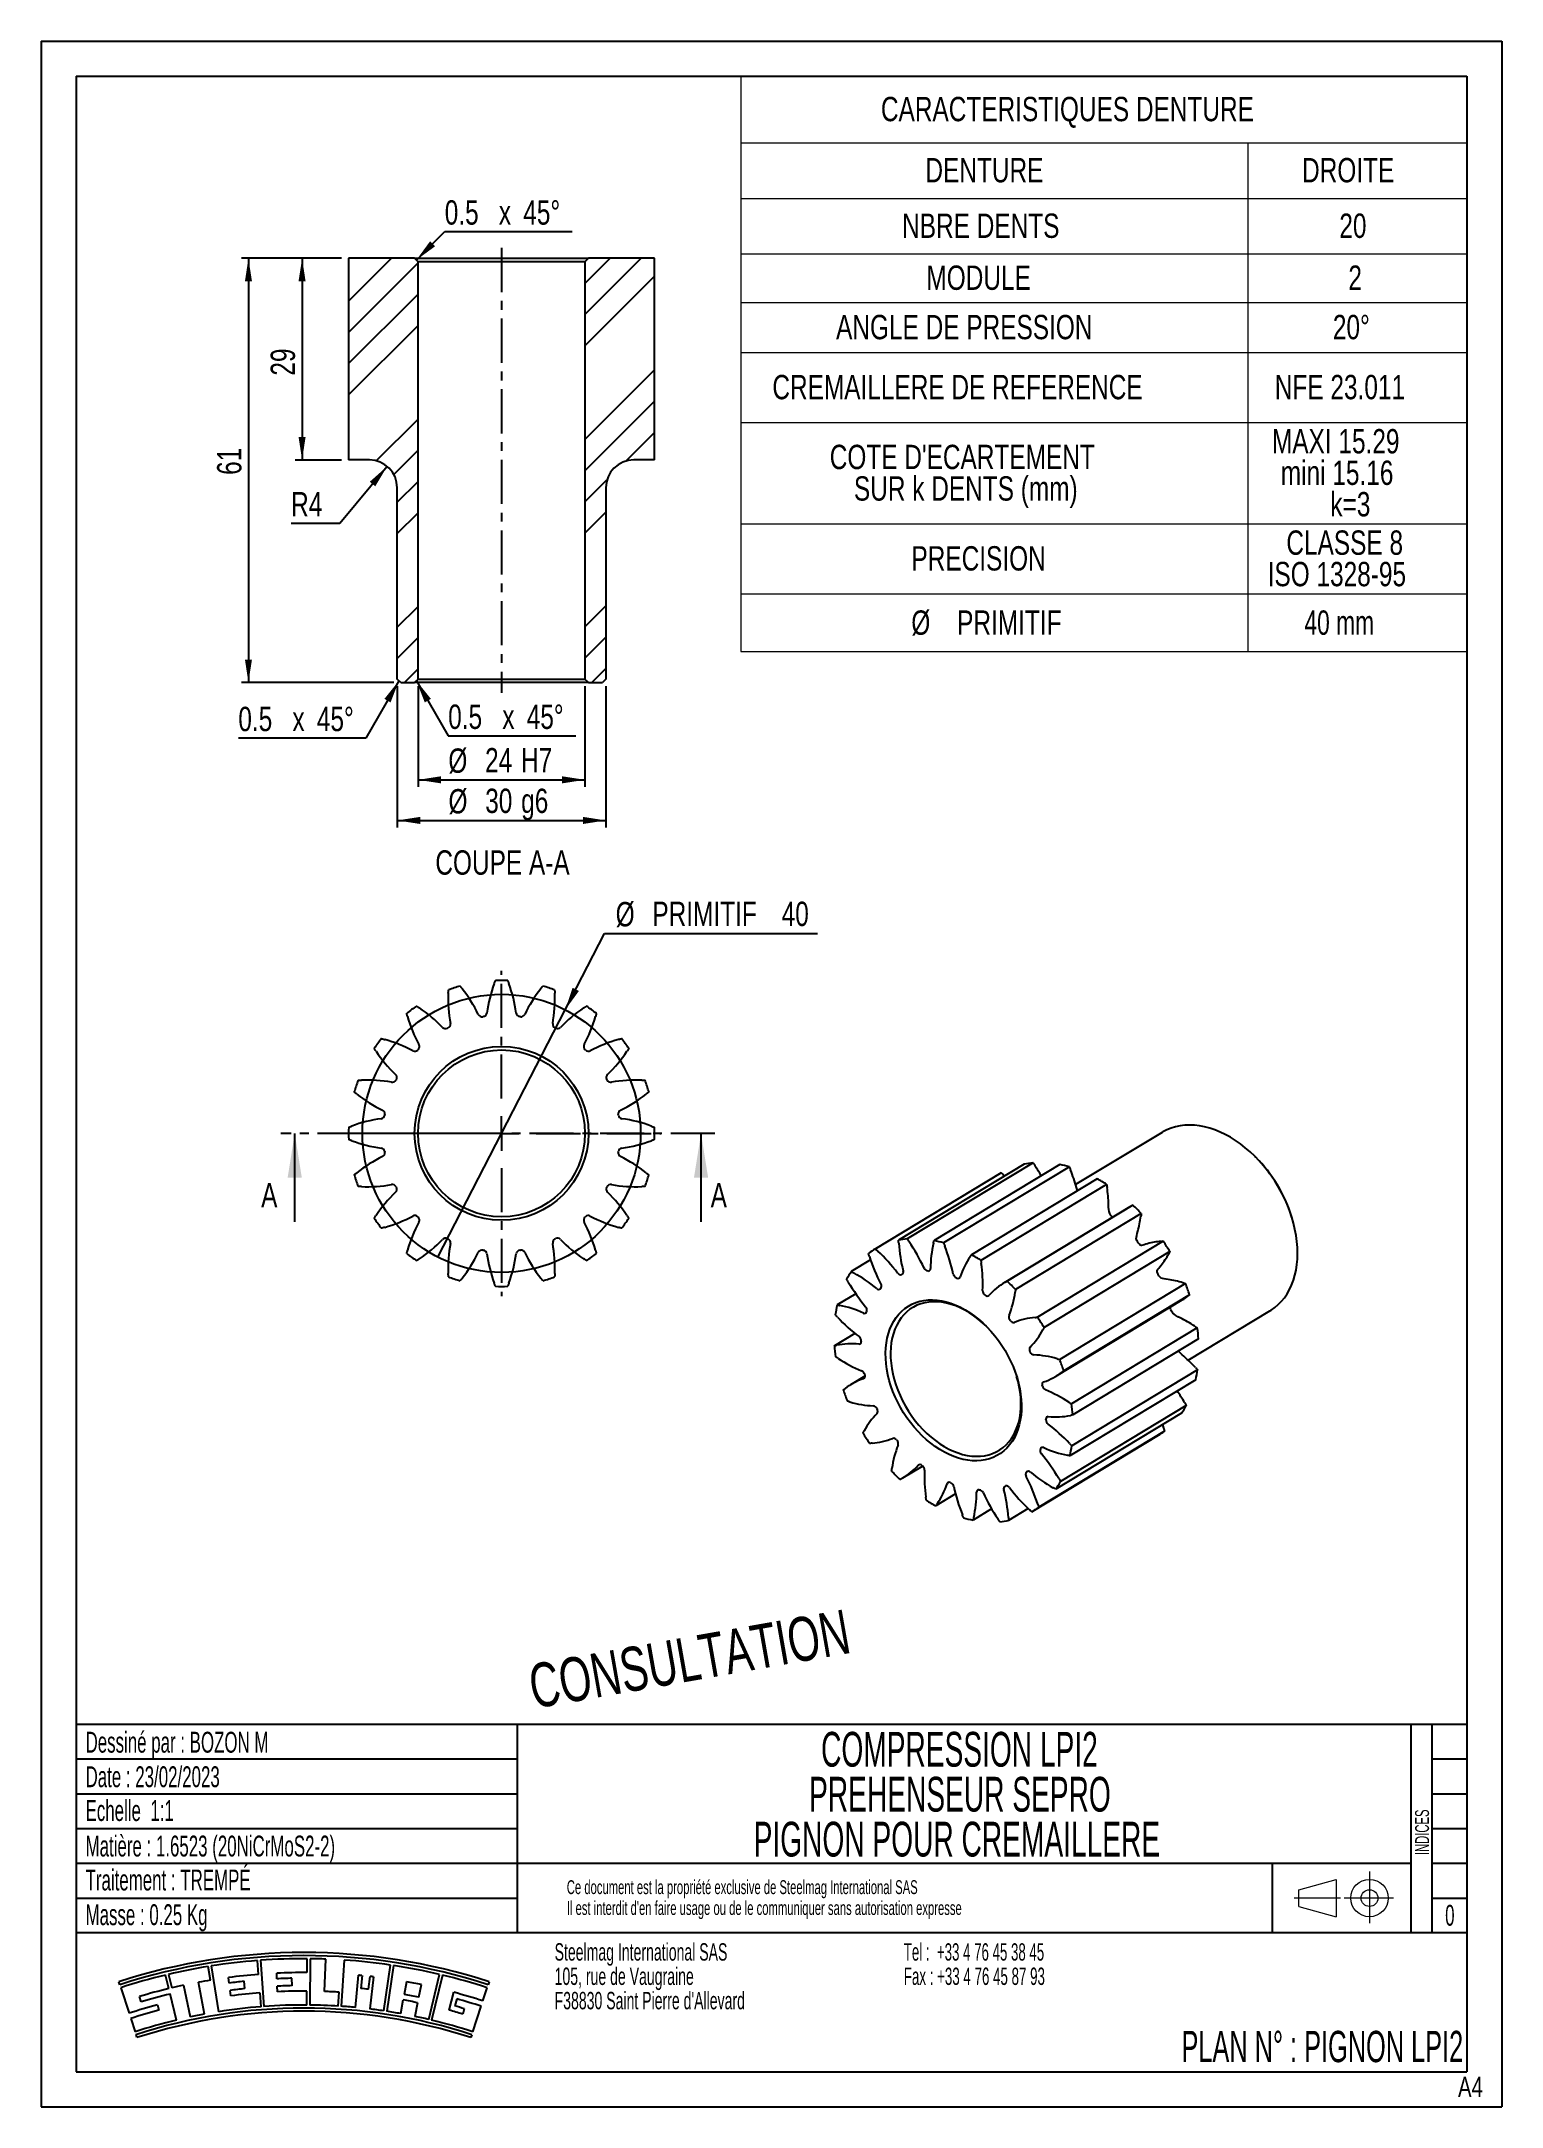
# Model space of a CAD drawing. Header units: millimetres. Extents: x 0 to 210, y 0 to 297.
import ezdxf

# ---------------------------------------------------------------- set-up
doc = ezdxf.new("R2010")
doc.units = ezdxf.units.MM
doc.linetypes.add('CENTER', pattern=[10.16, 6.35, -1.27, 1.27, -1.27])
for name, color, linetype in [('AXES', 3, 'CENTER'), ('COTES', 21, 'Continuous'), ('FIN', 5, 'Continuous'), ('HACHURS', 4, 'Continuous'), ('TEXTE', 6, 'Continuous')]:
    doc.layers.add(name, color=color, linetype=linetype)
doc.layers.add('FORT', color=7, linetype='Continuous', lineweight=25)
doc.styles.add('SLDTEXTSTYLE0', font='TXT', dxfattribs={"width": 0.75})
doc.styles.add('SLDTEXTSTYLE1', font='TXT', dxfattribs={"width": 0.605})
doc.styles.add('SLDTEXTSTYLE2', font='TXT', dxfattribs={"width": 0.57})
doc.styles.add('SLDTEXTSTYLE3', font='TXT', dxfattribs={"width": 0.573043})
doc.styles.add('SLDTEXTSTYLE4', font='TXT', dxfattribs={"width": 0.7})
doc.dimstyles.new('SLDDIMSTYLE0', dxfattribs={"dimtxt": 3.5, "dimasz": 3.302, "dimexe": 0, "dimexo": 0.0625, "dimgap": 0.875, "dimtad": 0, "dimtih": 1, "dimtoh": 1, "dimdec": 3, "dimrnd": 1e-09, "dimzin": 12, "dimdsep": 46, "dimtxsty": 'SLDTEXTSTYLE0', "dimblk1": 'NONE', "dimsah": 1, "dimcen": 0, "dimadec": 0, "dimazin": 3, "dimtfac": 1, "dimtdec": 3, "dimtmove": 0, "dimatfit": 3, "dimldrblk": 'NONE', "dimfxl": 1, "dimfrac": 2, "dimtolj": 1, "dimtzin": 12, "dimarcsym": 0})
doc.dimstyles.new('SLDDIMSTYLE1', dxfattribs={"dimtxt": 3.5, "dimasz": 3.302, "dimexe": 0, "dimexo": 0.0625, "dimgap": 0.875, "dimtad": 1, "dimdec": 3, "dimrnd": 1e-09, "dimzin": 12, "dimdsep": 46, "dimtxsty": 'SLDTEXTSTYLE0', "dimsah": 1, "dimcen": 0.09, "dimadec": 0, "dimazin": 3, "dimtfac": 1, "dimtdec": 3, "dimtofl": 0, "dimtmove": 0, "dimatfit": 3, "dimfxl": 1, "dimfrac": 2, "dimtolj": 1, "dimtzin": 12, "dimarcsym": 0})
doc.dimstyles.new('SLDDIMSTYLE2', dxfattribs={"dimtxt": 3.5, "dimasz": 3.302, "dimexe": 0, "dimexo": 0.0625, "dimgap": 0.875, "dimtad": 0, "dimtih": 1, "dimtoh": 1, "dimdec": 3, "dimrnd": 1e-09, "dimzin": 12, "dimdsep": 46, "dimtxsty": 'SLDTEXTSTYLE0', "dimsah": 1, "dimcen": 0, "dimadec": 0, "dimazin": 3, "dimtfac": 1, "dimtdec": 3, "dimtofl": 0, "dimtmove": 1, "dimatfit": 3, "dimfxl": 1, "dimfrac": 2, "dimtolj": 1, "dimtzin": 12, "dimarcsym": 0})
pattern_1 = [(45, (0, 0), (-13.4704, 13.4704), []), (45, (4.49, 0), (-13.4704, 13.4704), []), (45, (8.98, 0), (-13.4704, 13.4704), []), (45, (13.47, 0), (-13.4704, 13.4704), [])]

msp = doc.modelspace()

# ---------------------------------------------------------------- texts
at = {"layer": 'AXES', "char_height": 3.5, "attachment_point": 1, "style": 'SLDTEXTSTYLE0'}
for insert in [(31.6004, 132.8836), (96.2383, 132.8836)]:
    msp.add_mtext('A', dxfattribs=dict(at, insert=insert))
at = {"layer": 'TEXTE'}
for s, insert, char_height, attachment_point, style in [('COUPE A-A', (66.3057, 180.7306), 3.5, 2, 'SLDTEXTSTYLE0'), ('Dessiné par : BOZON M', (6.3539, 53.9801), 3, 1, 'SLDTEXTSTYLE1'), ('Date : 23/02/2023', (6.3539, 49.0152), 3, 1, 'SLDTEXTSTYLE1'), ('Echelle  1:1', (6.3539, 44.1518), 3, 1, 'SLDTEXTSTYLE1'), ('Matière : 1.6523 (20NiCrMoS2-2)', (6.3539, 39.0471), 3, 1, 'SLDTEXTSTYLE1'), ('Traitement : TREMPÉ', (6.3539, 34.1669), 3, 1, 'SLDTEXTSTYLE1'), ('Masse : 0.25 Kg', (6.3539, 29.1744), 3, 1, 'SLDTEXTSTYLE1'), ('0', (202.5335, 29.0884), 3, 2, 'SLDTEXTSTYLE1'), ('PLAN N° : PIGNON LPI2', (204.4481, 10.9743), 4.5, 3, 'SLDTEXTSTYLE1'), ('A4', (203.7072, 4.3658), 2.91042, 1, 'SLDTEXTSTYLE0'), ('A4', (203.7072, 4.3658), 2.91042, 1, 'SLDTEXTSTYLE0')]:
    msp.add_mtext(s, dxfattribs=dict(at, insert=insert, char_height=char_height, attachment_point=attachment_point, style=style))
for s, insert, char_height, attachment_point, rotation, style in [('CONSULTATION', (69.699, 63.5371), 6.35, 1, 10, 'SLDTEXTSTYLE4'), ('INDICES', (197.5383, 39.521), 2, 2, 90, 'SLDTEXTSTYLE1')]:
    msp.add_mtext(s, dxfattribs=dict(at, insert=insert, char_height=char_height, attachment_point=attachment_point, rotation=rotation, style=style))

# ---------------------------------------------------------------- blocks, each defined once
blk = doc.blocks.new('Bloc1')
at = {"color": 7, "linetype": 'Continuous', "lineweight": 18}
for p, q in [((0.66, 4.82), (6.03, 6.31)), ((6.03, 6.31), (6.03, 0.94)), ((10.82, 7.42), (10.82, 0)), ((6.66, 3.62), (0, 3.62)), ((0.66, 2.43), (0.66, 4.82)), ((14.25, 3.62), (7.18, 3.62)), ((0.66, 2.43), (6.03, 0.94))]:
    blk.add_line(p, q, dxfattribs=at)
for radius in [2.69, 1.2]:
    blk.add_circle((10.82, 3.62), radius, dxfattribs=at)
blk = doc.blocks.new('Bloc3')
for p, q in [((7.19, 7.05), (6.72, 9)), ((7.15, 9.1), (7.61, 7.16)), ((13.17, 8.26), (12.84, 10.23)), ((13.29, 10.3), (14.33, 3.72)), ((20.09, 9.1), (19.93, 11.09)), ((20.38, 11.13), (20.87, 4.48)), ((22.74, 8.46), (22.7, 9.26)), ((27.06, 9.35), (27.07, 11.35)), ((27.52, 11.35), (27.45, 4.69)), ((29.58, 6.64), (29.75, 11.3)), ((32.42, 11.16), (31.97, 4.51)), ((34.02, 4.34), (34.46, 8.99)), ((34.97, 8.94), (34.78, 7.08)), ((38.11, 3.85), (39.08, 10.44)), ((39.52, 10.37), (38.52, 3.79)), ((44.58, 2.62), (46.1, 9.1)), ((46.53, 9), (44.98, 2.52)), ((0.14, 7.6), (0, 8.03)), ((0.27, 7.18), (1.47, 3.51)), ((8.27, 2.52), (7.37, 6.28)), ((9.31, 7.54), (10.28, 2.97)), ((12.3, 3.38), (11.45, 7.96)), ((15.86, 7.85), (15.76, 8.64)), ((16.1, 6), (16, 6.79)), ((18.12, 7.04), (18, 8.1)), ((20.46, 4.45), (20.3, 6.44)), ((22.83, 6.6), (22.79, 7.4)), ((24.92, 7.47), (24.9, 8.54)), ((27.04, 4.69), (27.05, 6.69)), ((31.56, 4.54), (31.69, 6.53)), ((35.91, 6.96), (36.12, 8.81)), ((36.63, 8.75), (36.07, 4.12)), ((41.37, 8.04), (41.04, 6.2)), ((43.13, 5.8), (43.51, 7.63)), ((47.49, 3.94), (48.18, 6.52)), ((52.36, 5.28), (52.98, 7.18)), ((53.25, 8.03), (53.11, 7.6)), ((3.2, 5.16), (2.97, 5.93)), ((5.56, 4.72), (5.76, 3.94)), ((40.55, 3.45), (40.9, 5.42)), ((42.97, 5.02), (42.57, 3.06)), ((48.6, 5.58), (48.31, 4.55)), ((49.68, 4.16), (49.45, 3.39)), ((50.92, 0.84), (52.11, 4.52)), ((1.72, 2.75), (2.33, 0.84)), ((2.61, 0), (2.47, 0.42)), ((50.78, 0.42), (50.64, 0))]:
    blk.add_line(p, q)
for radius, start, end in [(86.16, 72, 108), (85.72, 72, 108), (85.27, 103.5, 108), (85.27, 99.3, 103.2), (85.27, 94.5, 99), (83.27, 94.5, 97.5), (85.27, 89.7, 94.2), (83.27, 89.7, 92.7), (85.27, 87.9, 89.4), (85.27, 81.6, 86.1), (83.27, 84.25, 84.6), (85.27, 76.8, 81.3), (85.27, 72, 76.5), (83.27, 103.5, 106.5), (82.47, 103.5, 106.5), (83.27, 102, 103.2), (83.27, 99.3, 100.5), (82.47, 96, 97.5), (81.41, 96, 97.5), (80.61, 94.5, 97.5), (82.47, 91.2, 92.7), (81.41, 91.2, 92.7), (80.61, 89.7, 92.7), (80.61, 86.4, 87.9), (81.41, 83.45, 84.25), (83.27, 83.1, 83.45), (81.41, 78.3, 79.8), (83.27, 78.3, 79.8), (83.27, 72, 75), (81.41, 105, 108), (80.61, 105, 108), (78.17, 72, 108), (77.72, 72, 108), (78.61, 100.5, 102), (78.61, 94.5, 99), (78.61, 89.7, 94.2), (78.61, 86.4, 89.4), (78.61, 84.6, 86.1), (78.61, 81.6, 83.1), (78.61, 79.8, 81.3), (80.61, 78.3, 79.8), (78.61, 76.8, 78.3), (80.61, 73.55, 75), (81.41, 73.55, 74.55), (82.47, 72, 74.55), (78.61, 103.5, 108), (78.61, 72, 76.5)]:
    blk.add_arc((26.62, -73.92), radius, start, end)
blk = doc.blocks.new('SW_NOTE_0')
at = {"layer": 'TEXTE', "color": 0, "char_height": 2, "attachment_point": 1, "style": 'SLDTEXTSTYLE1'}
for s, insert in [('Ce document est la propriété exclusive de Steelmag International SAS', (0, 2.58)), ("Il est interdit d'en faire usage ou de le communiquer sans autorisation expresse", (0, -0.42))]:
    blk.add_mtext(s, dxfattribs=dict(at, insert=insert))
blk = doc.blocks.new('SW_NOTE_0_1')
at = {"layer": 'TEXTE', "color": 0, "char_height": 2.5, "attachment_point": 1, "style": 'SLDTEXTSTYLE1'}
for s, insert in [('Steelmag International SAS', (0, 3.22)), ('105, rue de Vaugraine', (0, -0.28)), ("F38830 Saint Pierre d'Allevard", (0, -3.78))]:
    blk.add_mtext(s, dxfattribs=dict(at, insert=insert))
blk = doc.blocks.new('SW_NOTE_0_2')
at = {"layer": 'TEXTE', "color": 0, "char_height": 5, "attachment_point": 2, "style": 'SLDTEXTSTYLE1'}
for s, insert in [('COMPRESSION LPI2', (33.05, 6.45)), ('PREHENSEUR SEPRO', (33.12, -0.01)), ('PIGNON POUR CREMAILLERE', (32.68, -6.47))]:
    blk.add_mtext(s, dxfattribs=dict(at, insert=insert))
blk = doc.blocks.new('SW_NOTE_0_3')
at = {"layer": 'TEXTE', "color": 0, "char_height": 2.5, "attachment_point": 1}
for s, insert, style in [('Tel :  +33 4 76 45 38 45', (0, 3.22), 'SLDTEXTSTYLE2'), ('Fax : +33 4 76 45 87 93', (0, -0.28), 'SLDTEXTSTYLE3')]:
    blk.add_mtext(s, dxfattribs=dict(at, insert=insert, style=style))
blk = doc.blocks.new('SW_TABLEANNOTATION_0')
at = {"color": 0, "linetype": 'Continuous', "lineweight": 18}
for p, q in [((0, 0), (0, -9.6)), ((0, 0), (72.9, 0)), ((72.9, 0), (104.42, 0)), ((104.42, 0), (104.42, -9.6)), ((0, -9.6), (0, -17.59)), ((0, -9.6), (72.9, -9.6)), ((72.9, -9.6), (72.9, -17.59)), ((72.9, -9.6), (104.42, -9.6)), ((104.42, -9.6), (104.42, -17.59)), ((0, -17.59), (0, -25.57)), ((0, -17.59), (72.9, -17.59)), ((72.9, -17.59), (72.9, -25.57)), ((72.9, -17.59), (104.42, -17.59)), ((104.42, -17.59), (104.42, -25.57)), ((0, -25.57), (0, -32.54)), ((0, -25.57), (72.9, -25.57)), ((72.9, -25.57), (72.9, -32.54)), ((72.9, -25.57), (104.42, -25.57)), ((104.42, -25.57), (104.42, -32.54)), ((0, -32.54), (0, -39.76)), ((0, -32.54), (72.9, -32.54)), ((72.9, -32.54), (72.9, -39.76)), ((72.9, -32.54), (104.42, -32.54)), ((104.42, -32.54), (104.42, -39.76)), ((0, -39.76), (0, -49.81)), ((0, -39.76), (72.9, -39.76)), ((72.9, -39.76), (72.9, -49.81)), ((72.9, -39.76), (104.42, -39.76)), ((104.42, -39.76), (104.42, -49.81)), ((0, -49.81), (0, -64.39)), ((0, -49.81), (72.9, -49.81)), ((72.9, -49.81), (72.9, -64.39)), ((72.9, -49.81), (104.42, -49.81)), ((104.42, -49.81), (104.42, -64.39)), ((0, -64.39), (0, -74.44)), ((0, -64.39), (72.9, -64.39)), ((72.9, -64.39), (72.9, -74.44)), ((72.9, -64.39), (104.42, -64.39)), ((104.42, -64.39), (104.42, -74.44)), ((0, -74.44), (0, -82.73)), ((0, -74.44), (72.9, -74.44)), ((72.9, -74.44), (72.9, -82.73)), ((72.9, -74.44), (104.42, -74.44)), ((104.42, -74.44), (104.42, -82.73)), ((0, -82.73), (72.9, -82.73)), ((72.9, -82.73), (104.42, -82.73))]:
    blk.add_line(p, q, dxfattribs=at)
at = {"color": 0, "linetype": 'Continuous', "lineweight": 18, "char_height": 3.5, "attachment_point": 1}
for s, insert, style in [('CARACTERISTIQUES DENTURE', (20.15, -2.99), 'SLDTEXTSTYLE0'), ('DENTURE', (26.55, -11.78), 'SLDTEXTSTYLE0'), ('DROITE', (80.71, -11.78), 'SLDTEXTSTYLE0'), ('NBRE DENTS', (23.2, -19.77), 'SLDTEXTSTYLE0'), ('20', (86.07, -19.77), 'SLDTEXTSTYLE0'), ('MODULE', (26.69, -27.24), 'SLDTEXTSTYLE0'), ('2', (87.37, -27.24), 'SLDTEXTSTYLE0'), ('ANGLE DE PRESSION', (13.7, -34.34), 'SLDTEXTSTYLE0'), ('20°', (85.14, -34.34), 'SLDTEXTSTYLE0'), ('CREMAILLERE DE REFERENCE', (4.54, -42.97), 'SLDTEXTSTYLE0'), ('NFE 23.011', (76.79, -42.97), 'SLDTEXTSTYLE0'), ("COTE D'ECARTEMENT", (12.79, -53.02), 'SLDTEXTSTYLE0'), ('MAXI 15.29', (76.38, -50.76), 'SLDTEXTSTYLE0'), ('mini 15.16', (77.65, -55.29), 'SLDTEXTSTYLE0'), ('SUR k DENTS (mm)', (16.27, -57.55), 'SLDTEXTSTYLE0'), ('k=3', (84.78, -59.81), 'SLDTEXTSTYLE0'), ('CLASSE 8', (78.45, -65.34), 'SLDTEXTSTYLE0'), ('PRECISION', (24.54, -67.6), 'SLDTEXTSTYLE0'), ('ISO 1328-95', (75.76, -69.86), 'SLDTEXTSTYLE0'), ('%%c', (24.52, -76.84), 'SLDTEXTSTYLE0'), ('PRIMITIF', (31.11, -76.84), 'SLDTEXTSTYLE0'), ('40 mm', (81.05, -76.84), 'SLDTEXTSTYLE4')]:
    blk.add_mtext(s, dxfattribs=dict(at, insert=insert, style=style))
blk = doc.blocks.new('_D')
at = {"layer": 'COTES'}
for p, q in [((75.33, 157.8), (80.99, 168.78)), ((80.99, 168.78), (111.62, 168.78)), ((57, 122.25), (75.33, 157.8))]:
    blk.add_line(p, q, dxfattribs=at)
blk.add_solid([(75.33, 157.8), (77.3, 160.51), (76.39, 160.97)], dxfattribs=at)
at = {"layer": 'COTES', "char_height": 3.5, "attachment_point": 1, "style": 'SLDTEXTSTYLE0'}
for s, insert in [('%%c', (82.58, 173.3)), ('PRIMITIF', (87.86, 173.35)), ('40', (106.45, 173.35))]:
    blk.add_mtext(s, dxfattribs=dict(at, insert=insert))
blk = doc.blocks.new('_None')
blk = doc.blocks.new('SW_CENTERMARKSYMBOL_0')
at = {"layer": 'AXES', "color": 0}
for p, q in [((0, 5), (0, 23.4)), ((-5, 0), (-24.99, 0)), ((0, 0), (-2.5, 0)), ((0, 0), (0, 2.5)), ((0, 0), (0, -2.5)), ((0, 0), (2.5, 0)), ((5, 0), (22.92, 0)), ((0, -5), (0, -23.39))]:
    blk.add_line(p, q, dxfattribs=at)
blk = doc.blocks.new('_D_1')
at = {"layer": 'COTES'}
for p, q in [((43.17, 265.86), (36.49, 265.86)), ((37.49, 265.86), (37.49, 236.86)), ((43.17, 236.86), (36.49, 236.86))]:
    blk.add_line(p, q, dxfattribs=at)
for points in [[(37.49, 265.86), (36.98, 262.56), (37.99, 262.56)], [(37.49, 236.86), (37.99, 240.17), (36.98, 240.17)]]:
    blk.add_solid(points, dxfattribs=at)
at = {"layer": 'COTES', "insert": (32.97, 248.99), "char_height": 3.5, "attachment_point": 1, "rotation": 90, "style": 'SLDTEXTSTYLE0'}
blk.add_mtext('29', dxfattribs=at)
blk = doc.blocks.new('_D_2')
at = {"layer": 'COTES'}
for p, q in [((43.17, 265.86), (28.77, 265.86)), ((29.77, 265.86), (29.77, 204.86)), ((50.67, 204.86), (28.77, 204.86))]:
    blk.add_line(p, q, dxfattribs=at)
for points in [[(29.77, 265.86), (29.27, 262.56), (30.28, 262.56)], [(29.77, 204.86), (30.28, 208.17), (29.27, 208.17)]]:
    blk.add_solid(points, dxfattribs=at)
at = {"layer": 'COTES', "insert": (25.26, 234.72), "char_height": 3.5, "attachment_point": 1, "rotation": 90, "style": 'SLDTEXTSTYLE0'}
blk.add_mtext('61', dxfattribs=at)
blk = doc.blocks.new('_D_3')
at = {"layer": 'COTES'}
for p, q in [((54.17, 204.36), (54.17, 189.87)), ((78.17, 204.36), (78.17, 189.87)), ((54.17, 190.87), (78.17, 190.87))]:
    blk.add_line(p, q, dxfattribs=at)
for points in [[(54.17, 190.87), (57.47, 190.36), (57.47, 191.38)], [(78.17, 190.87), (74.87, 191.38), (74.87, 190.36)]]:
    blk.add_solid(points, dxfattribs=at)
at = {"layer": 'COTES', "char_height": 3.5, "attachment_point": 1, "style": 'SLDTEXTSTYLE0'}
for s, insert in [('%%c', (58.52, 195.38)), ('24', (63.8, 195.44)), ('H7', (68.97, 195.44))]:
    blk.add_mtext(s, dxfattribs=dict(at, insert=insert))
blk = doc.blocks.new('_D_4')
at = {"layer": 'COTES'}
for p, q in [((51.17, 204.36), (51.17, 184.03)), ((81.17, 204.36), (81.17, 184.03)), ((51.17, 185.03), (81.17, 185.03))]:
    blk.add_line(p, q, dxfattribs=at)
for points in [[(51.17, 185.03), (54.47, 184.52), (54.47, 185.54)], [(81.17, 185.03), (77.87, 185.54), (77.87, 184.52)]]:
    blk.add_solid(points, dxfattribs=at)
at = {"layer": 'COTES', "char_height": 3.5, "attachment_point": 1, "style": 'SLDTEXTSTYLE0'}
for s, insert in [('%%c', (58.54, 189.54)), ('30', (63.82, 189.6)), ('g6', (68.99, 189.6))]:
    blk.add_mtext(s, dxfattribs=dict(at, insert=insert))
blk = doc.blocks.new('SW_CHAMFER_DIMENSION_0')
at = {"layer": 'COTES', "color": 0}
for p, q in [((-4.08, -4.08), (0, 0)), ((0, 0), (18.33, 0))]:
    blk.add_line(p, q, dxfattribs=at)
blk.add_solid([(-4.08, -4.08), (-1.39, -2.11), (-2.11, -1.39)], dxfattribs=at)
at = {"layer": 'COTES', "color": 0, "char_height": 3.5, "attachment_point": 1, "style": 'SLDTEXTSTYLE0'}
for s, insert in [('0.5', (0, 4.51)), ('x', (7.78, 4.51)), ('45°', (11.29, 4.51))]:
    blk.add_mtext(s, dxfattribs=dict(at, insert=insert))
blk = doc.blocks.new('SW_CHAMFER_DIMENSION_1')
at = {"layer": 'COTES', "color": 0}
for p, q in [((-4.58, 7.94), (0, 0)), ((0, 0), (18.33, 0))]:
    blk.add_line(p, q, dxfattribs=at)
blk.add_solid([(-4.58, 7.94), (-3.37, 4.82), (-2.49, 5.33)], dxfattribs=at)
at = {"layer": 'COTES', "color": 0, "char_height": 3.5, "attachment_point": 1, "style": 'SLDTEXTSTYLE0'}
for s, insert in [('0.5', (0, 4.51)), ('x', (7.78, 4.51)), ('45°', (11.29, 4.51))]:
    blk.add_mtext(s, dxfattribs=dict(at, insert=insert))
blk = doc.blocks.new('SW_CHAMFER_DIMENSION_2')
at = {"layer": 'COTES', "color": 0}
for p, q in [((23.1, 8.26), (18.33, 0)), ((18.33, 0), (0, 0))]:
    blk.add_line(p, q, dxfattribs=at)
blk.add_solid([(23.1, 8.26), (21.01, 5.65), (21.89, 5.14)], dxfattribs=at)
at = {"layer": 'COTES', "color": 0, "char_height": 3.5, "attachment_point": 1, "style": 'SLDTEXTSTYLE0'}
for s, insert in [('0.5', (0, 4.51)), ('x', (7.78, 4.51)), ('45°', (11.29, 4.51))]:
    blk.add_mtext(s, dxfattribs=dict(at, insert=insert))
blk = doc.blocks.new('_D_5')
at = {"layer": 'COTES'}
for p, q in [((49.72, 235.94), (42.91, 227.73)), ((42.91, 227.73), (35.91, 227.73))]:
    blk.add_line(p, q, dxfattribs=at)
blk.add_solid([(49.72, 235.94), (47.22, 233.73), (48.01, 233.08)], dxfattribs=at)
at = {"layer": 'COTES', "insert": (35.91, 232.25), "char_height": 3.5, "attachment_point": 1, "style": 'SLDTEXTSTYLE0'}
blk.add_mtext('R4', dxfattribs=at)

# ---------------------------------------------------------------- dimensions: what is measured, and where the dimension line sits
at = {"layer": 'COTES'}
for base, p2, picture, middle in [((29.7738, 204.8647), (51.6687, 204.8647), '_D_2', (29.7738, 237.3027)), ((37.4864, 236.8647), (44.1687, 236.8647), '_D_1', (37.4864, 251.5728))]:
    dim = msp.add_linear_dim(base=base, p1=(44.1687, 265.8647), p2=p2, angle=90, dimstyle='SLDDIMSTYLE1', dxfattribs=at)
    dim.commit()
    dim.dimension.update_dxf_attribs({"geometry": picture, "text_midpoint": middle, "dimtype": 160})
dim = msp.add_radius_dim(center=(47.1687, 232.8647), mpoint=(49.7221, 235.9437), dimstyle='SLDDIMSTYLE2', dxfattribs=at)
dim.commit()
dim.dimension.update_dxf_attribs({"geometry": '_D_5', "text_midpoint": (38.6155, 230.5115), "dimtype": 164})
for base, p1, p2, text, picture, middle in [((81.1687, 185.0316), (51.1687, 205.3647), (81.1687, 205.3647), '%%c<>g6', '_D_4', (66.6302, 185.0316)), ((78.1687, 190.8719), (54.1687, 205.3647), (78.1687, 205.3647), '%%c<>H7', '_D_3', (66.6302, 190.8719))]:
    dim = msp.add_linear_dim(base=base, p1=p1, p2=p2, text=text, dimstyle='SLDDIMSTYLE1', dxfattribs=at)
    dim.commit()
    dim.dimension.update_dxf_attribs({"geometry": picture, "text_midpoint": middle, "dimtype": 160})
dim = msp.add_diameter_dim_2p(p1=(57.0045, 122.2493), p2=(75.3329, 157.803), text='%%cPRIMITIF <>', dimstyle='SLDDIMSTYLE0', dxfattribs=at)
dim.commit()
dim.dimension.update_dxf_attribs({"geometry": '_D', "text_midpoint": (97.1013, 171.5895), "dimtype": 163})

# ---------------------------------------------------------------- hatches: boundary and pattern name
at = {"layer": 'HACHURS'}
h = msp.add_hatch(dxfattribs=at)
h.set_pattern_fill('DIN 201 acier et fonte', color=256, style=0, pattern_type=2)
h.set_pattern_definition(pattern_1)
edge = h.paths.add_edge_path(flags=0)
edge.add_line((51.1687, 205.3647), (51.6687, 204.8647))
edge.add_line((51.6687, 204.8647), (53.6687, 204.8647))
edge.add_line((53.6687, 204.8647), (54.1687, 205.3647))
edge.add_line((54.1687, 205.3647), (54.1687, 265.3647))
edge.add_line((54.1687, 265.3647), (53.6687, 265.8647))
edge.add_line((53.6687, 265.8647), (44.1687, 265.8647))
edge.add_line((44.1687, 265.8647), (44.1687, 236.8647))
edge.add_line((44.1687, 236.8647), (47.1687, 236.8647))
edge.add_arc((47.1687, 232.8647), 4, 0, 90, ccw=False)
edge.add_line((51.1687, 232.8647), (51.1687, 205.3647))
h = msp.add_hatch(dxfattribs=at)
h.set_pattern_fill('DIN 201 acier et fonte', color=256, style=0, pattern_type=2)
h.set_pattern_definition(pattern_1)
edge = h.paths.add_edge_path(flags=0)
edge.add_line((80.6687, 204.8647), (81.1687, 205.3647))
edge.add_line((81.1687, 205.3647), (81.1687, 232.8647))
edge.add_arc((85.1687, 232.8647), 4, 90, 180, ccw=False)
edge.add_line((85.1687, 236.8647), (88.1687, 236.8647))
edge.add_line((88.1687, 236.8647), (88.1687, 265.8647))
edge.add_line((88.1687, 265.8647), (78.6687, 265.8647))
edge.add_line((78.6687, 265.8647), (78.1687, 265.3647))
edge.add_line((78.1687, 265.3647), (78.1687, 205.3647))
edge.add_line((78.1687, 205.3647), (78.6687, 204.8647))
edge.add_line((78.6687, 204.8647), (80.6687, 204.8647))

# ---------------------------------------------------------------- linework, layer by layer
at = {"layer": 'AXES'}
for p, q in [((66.1687, 267.3647), (66.1687, 203.3647)), ((96.8585, 140.0262), (34.4298, 140.0262))]:
    msp.add_line(p, q, dxfattribs=at)
at = {"layer": 'AXES', "linetype": 'Continuous'}
for p, q in [((36.4298, 127.3262), (36.4298, 140.0262)), ((94.8585, 127.3262), (94.8585, 140.0262))]:
    msp.add_line(p, q, dxfattribs=at)
at = {"layer": 'AXES'}
for points in [[(36.4298, 140.0262), (35.4138, 133.6762), (37.4458, 133.6762)], [(94.8585, 140.0262), (93.8425, 133.6762), (95.8745, 133.6762)]]:
    msp.add_solid(points, dxfattribs=at)
at = {"layer": 'FIN'}
for p, q in [((-0.0115, 297.0678), (209.9885, 297.0678)), ((-0.0115, 297.0678), (-0.0115, 0.0678)), ((209.9885, 297.0678), (209.9885, 0.0678)), ((4.9885, 292.0678), (204.9885, 292.0678)), ((4.9885, 292.0678), (4.9885, 5.0678)), ((204.9885, 292.0678), (204.9885, 5.0678)), ((4.9885, 55.0678), (204.9885, 55.0678)), ((68.4154, 55.0678), (68.4154, 25.0678)), ((196.9885, 25.0678), (196.9885, 55.0678)), ((199.9885, 25.0678), (199.9885, 55.0678)), ((4.9885, 50.0678), (68.4154, 50.0678)), ((199.9885, 50.0678), (204.9885, 50.0678)), ((4.9885, 45.0678), (68.4154, 45.0678)), ((199.9885, 45.0678), (204.9885, 45.0678)), ((4.9885, 40.0678), (68.4154, 40.0678)), ((199.9885, 40.0678), (204.9885, 40.0678)), ((4.9885, 35.0678), (68.4154, 35.0678)), ((68.4154, 35.0678), (196.9885, 35.0678)), ((176.9885, 35.0678), (176.9885, 25.0678)), ((199.9885, 35.0678), (204.9885, 35.0678)), ((4.9885, 30.0678), (68.4154, 30.0678)), ((199.9885, 30.0678), (204.9885, 30.0678)), ((204.9885, 25.0678), (4.9885, 25.0678)), ((4.9885, 5.0678), (204.9885, 5.0678)), ((-0.0115, 0.0678), (209.9885, 0.0678))]:
    msp.add_line(p, q, dxfattribs=at)
msp.add_circle((66.1687, 140.0262), 20, dxfattribs=at)
at = {"layer": 'FORT'}
for p, q in [((44.1687, 265.8647), (44.1687, 236.8647)), ((53.6687, 265.8647), (44.1687, 265.8647)), ((53.6687, 265.8647), (54.1687, 265.3647)), ((53.6687, 265.8647), (78.6687, 265.8647)), ((54.1687, 205.3647), (54.1687, 265.3647)), ((78.1687, 265.3647), (54.1687, 265.3647)), ((78.1687, 265.3647), (78.6687, 265.8647)), ((78.1687, 265.3647), (78.1687, 205.3647)), ((88.1687, 265.8647), (78.6687, 265.8647)), ((88.1687, 236.8647), (88.1687, 265.8647)), ((47.1687, 236.8647), (44.1687, 236.8647)), ((88.1687, 236.8647), (85.1687, 236.8647)), ((51.1687, 205.3647), (51.1687, 232.8647)), ((81.1687, 232.8647), (81.1687, 205.3647)), ((51.6687, 204.8647), (51.1687, 205.3647)), ((54.1687, 205.3647), (53.6687, 204.8647)), ((54.1687, 205.3647), (78.1687, 205.3647)), ((78.6687, 204.8647), (78.1687, 205.3647)), ((81.1687, 205.3647), (80.6687, 204.8647)), ((51.6687, 204.8647), (53.6687, 204.8647)), ((78.6687, 204.8647), (53.6687, 204.8647)), ((78.6687, 204.8647), (80.6687, 204.8647)), ((161.1483, 140.1666), (148.7249, 132.6566)), ((174.6217, 136.6034), (174.4961, 136.7282)), ((137.8769, 134.2786), (119.7864, 123.3428)), ((138.0205, 134.3638), (119.9299, 123.428)), ((141.3442, 135.6064), (123.2536, 124.6706)), ((142.5921, 135.7812), (124.5016, 124.8454)), ((146.4487, 135.5441), (128.3581, 124.6083)), ((147.8163, 135.2086), (129.7257, 124.2728)), ((138.3579, 134.0503), (138.5177, 133.8978)), ((151.8282, 133.515), (133.7376, 122.5792)), ((153.1816, 132.7019), (135.091, 121.7661)), ((148.9974, 131.8038), (148.8446, 132.2463)), ((156.5369, 129.4787), (138.4463, 118.5429)), ((156.9562, 129.7177), (138.8656, 118.7818)), ((158.1628, 128.5067), (140.0722, 117.5709)), ((156.5369, 129.4787), (156.6693, 129.5573)), ((179.8268, 127.9097), (179.7748, 128.0789)), ((119.2281, 121.8337), (116.4583, 120.1593)), ((161.3306, 124.5238), (143.24, 113.588)), ((162.2724, 123.0335), (144.1818, 112.0977)), ((117.1049, 116.9784), (114.4265, 115.3593)), ((145.9714, 105.1484), (164.062, 116.0842)), ((164.5233, 118.4419), (146.4327, 107.5061)), ((165.108, 116.8181), (147.0175, 105.8823)), ((162.3475, 114.9115), (162.3252, 115.0343)), ((164.9241, 107.3937), (176.6681, 114.493)), ((116.9717, 111.274), (114.0335, 109.4978)), ((166.2217, 112.0672), (148.1311, 101.1314)), ((166.3922, 110.4689), (148.3016, 99.5331)), ((164.0426, 108.1969), (163.5015, 108.7215)), ((118.4305, 105.1319), (116.3637, 103.8825)), ((165.9991, 104.6074), (147.9086, 93.6716)), ((166.2596, 106.0238), (148.169, 95.088)), ((163.9674, 99.8074), (145.8768, 88.8716)), ((164.6333, 100.9033), (146.5427, 89.9675)), ((142.5487, 85.6881), (160.6393, 96.6239)), ((161.5019, 97.2067), (143.4114, 86.2709)), ((123.8888, 90.488), (126.7166, 92.1975)), ((131.4558, 88.1796), (128.5975, 86.4518)), ((136.6472, 86.0368), (133.977, 84.4226)), ((141.908, 86.0689), (139.0815, 84.3603))]:
    msp.add_line(p, q, dxfattribs=at)
at = {"layer": 'FORT', "flags": 128}
for points in [[(180.5418, 124.4754), (180.4263, 125.3434), (180.2645, 126.2195), (180.057, 127.1), (179.8046, 127.9815), (179.5083, 128.8603), (179.1693, 129.733), (178.789, 130.596), (178.369, 131.4459), (177.9108, 132.2791), (177.4164, 133.0925), (176.8877, 133.8826), (176.3269, 134.6464), (175.7362, 135.3807), (175.118, 136.0826), (174.4748, 136.7492), (173.8092, 137.3779), (173.1239, 137.9662), (172.4216, 138.5116), (171.7051, 139.012), (170.9774, 139.4653), (170.2414, 139.8698), (169.4999, 140.2238), (168.7561, 140.5259), (168.0129, 140.7748), (167.2734, 140.9696), (166.5404, 141.1095), (165.8169, 141.1939), (165.1059, 141.2224), (164.4102, 141.1951), (163.7326, 141.1119), (163.0758, 140.9731), (162.4425, 140.7795), (161.8353, 140.5317), (161.2566, 140.2308), (161.1483, 140.1666)], [(137.8769, 134.2786), (137.8906, 134.2869), (138.0205, 134.3638)], [(176.6681, 114.493), (176.8379, 114.5989), (177.3696, 114.9773), (177.8672, 115.4054), (178.3287, 115.8815), (178.7524, 116.4037), (179.1364, 116.9699), (179.4792, 117.5778), (179.7794, 118.225), (180.0359, 118.9089), (180.2475, 119.6266), (180.4135, 120.3754), (180.5332, 121.1522), (180.606, 121.9538), (180.6318, 122.7771), (180.6103, 123.6188), (180.5418, 124.4754)], [(121.4729, 106.8942), (121.4127, 107.6702), (121.3989, 108.4312), (121.4316, 109.1735), (121.5107, 109.8936), (121.6359, 110.5881), (121.8065, 111.2537), (122.0217, 111.8871), (122.2805, 112.4854), (122.5816, 113.0458), (122.9236, 113.5654), (123.305, 114.042), (123.7238, 114.4732), (124.1781, 114.8569), (124.6656, 115.1913), (125.1842, 115.4748), (125.7313, 115.7062), (126.3043, 115.8841), (126.9004, 116.008), (127.5169, 116.077), (128.1508, 116.091), (128.7991, 116.0497), (129.4587, 115.9536), (130.1264, 115.8029), (130.799, 115.5984), (131.4734, 115.3411), (132.1464, 115.0322), (132.8147, 114.6732), (133.4751, 114.2658), (134.1246, 113.812), (134.76, 113.3138), (135.3782, 112.7737), (135.9764, 112.1943), (136.5516, 111.5782), (137.1012, 110.9285), (137.6226, 110.2483), (138.1131, 109.5407), (138.5706, 108.8091), (138.9928, 108.0572), (139.3777, 107.2883), (139.7234, 106.5062), (140.0284, 105.7146), (140.2912, 104.9173), (140.5105, 104.1181), (140.6853, 103.3208), (140.8147, 102.5292), (140.8981, 101.7471), (140.9352, 100.9781), (140.9257, 100.226), (140.8697, 99.4944), (140.7675, 98.7866), (140.6196, 98.1062), (140.4266, 97.4563), (140.1894, 96.8401), (139.9093, 96.2604), (139.5875, 95.7201), (139.2256, 95.2217), (138.8253, 94.7676), (138.3885, 94.3599), (137.9173, 94.0006), (137.4139, 93.6914), (136.8808, 93.4338), (136.3204, 93.2291), (135.7355, 93.0781), (135.1288, 92.9816), (134.5032, 92.9401), (133.8618, 92.9537), (133.2075, 93.0224), (132.5434, 93.1459), (131.8729, 93.3236), (131.1989, 93.5546), (130.5248, 93.8379), (129.8538, 94.172), (129.189, 94.5555), (128.5337, 94.9863), (127.8909, 95.4627), (127.2637, 95.9821), (126.6552, 96.5422), (126.0681, 97.1403), (125.5053, 97.7736), (124.9695, 98.4389), (124.4633, 99.1333), (123.989, 99.8533), (123.5489, 100.5955), (123.1451, 101.3563), (122.7796, 102.1323), (122.454, 102.9196), (122.1699, 103.7145), (121.9288, 104.5132), (121.7316, 105.3119), (121.5794, 106.1069), (121.4729, 106.8942)], [(135.8874, 112.2842), (135.3303, 112.8052), (134.7174, 113.3217), (134.0885, 113.7953), (133.4465, 114.2236), (132.7947, 114.6045), (132.1364, 114.9361), (131.4748, 115.2167), (130.8133, 115.4449), (130.155, 115.6196), (129.5034, 115.7399), (128.8616, 115.8053), (128.2328, 115.8153), (127.6202, 115.77), (127.0269, 115.6695), (126.4557, 115.5145), (125.9095, 115.3055), (125.3911, 115.0438), (124.9031, 114.7305), (124.4478, 114.3673), (124.0275, 113.9559), (123.6443, 113.4985), (123.3002, 112.9972), (122.9969, 112.4547), (122.7358, 111.8735), (122.5182, 111.2566), (122.3453, 110.607), (122.2179, 109.928), (122.1367, 109.2231), (122.102, 108.4956), (122.114, 107.7492), (122.1726, 106.9876)], [(122.1726, 106.9876), (122.2777, 106.2147), (122.4286, 105.4342), (122.6245, 104.6501), (122.8646, 103.8663), (123.1476, 103.0866), (123.4721, 102.315), (123.8365, 101.5553), (124.239, 100.8113), (124.6776, 100.0867), (125.15, 99.3851), (125.654, 98.7099), (126.187, 98.0647), (126.7463, 97.4525), (127.3293, 96.8765), (127.9329, 96.3394), (128.5542, 95.844), (129.19, 95.3928), (129.8373, 94.9879), (130.4927, 94.6315), (131.1531, 94.3252), (131.8151, 94.0706), (132.4754, 93.8691), (133.1308, 93.7215), (133.7779, 93.6286), (134.4136, 93.5908), (135.0346, 93.6085), (135.638, 93.6814), (136.2206, 93.8093), (136.7796, 93.9914), (137.3122, 94.2269), (137.8158, 94.5146), (138.2878, 94.853), (138.7258, 95.2405), (139.1278, 95.6752), (139.4916, 96.1549), (139.8156, 96.6771), (140.098, 97.2393), (140.3375, 97.8388), (140.5328, 98.4724), (140.683, 99.1371), (140.7874, 99.8295), (140.8455, 100.5461), (140.8568, 101.2836), (140.8214, 102.038), (140.7395, 102.8057), (140.6115, 103.5829), (140.438, 104.3657), (140.2399, 105.0842)], [(161.1975, 98.133), (161.2551, 97.9663), (161.3607, 97.6506)]]:
    msp.add_lwpolyline(points, dxfattribs=at)
at = {"layer": 'FORT'}
for radius in [12.5, 12]:
    msp.add_circle((66.1687, 140.0262), radius, dxfattribs=at)
for centre, radius, start, end in [((47.1687, 232.8647), 4, 0, 90), ((85.1687, 232.8647), 4, 90, 180), ((66.1687, 140.0262), 22, 105.703159, 110.296841), ((44.822, 148.4348), 20, 25.804147, 38.305944), ((83.8721, 154.6197), 20, 159.694056, 172.195853), ((66.1687, 140.0262), 22, 87.703159, 92.296841), ((48.4652, 154.6197), 20, 7.804147, 20.305944), ((87.5153, 148.4348), 20, 141.694056, 154.195853), ((66.1687, 140.0262), 22, 69.703159, 74.296841), ((66.1687, 140.0262), 22, 123.703159, 128.296841), ((43.2684, 141.4268), 20, 43.804147, 56.305944), ((78.496, 159.3761), 20, 177.694056, 190.195853), ((53.8414, 159.3761), 20, 349.804147, 2.305944), ((89.0689, 141.4268), 20, 123.694056, 136.195853), ((66.1687, 140.0262), 22, 51.703159, 56.296841), ((71.9131, 162.2384), 20, 195.694056, 208.195853), ((58.1357, 155.6861), 0.6, 223.804147, 297.156307), ((66.1687, 140.0262), 17, 116.843693, 117.156307), ((58.2212, 155.7296), 0.6, 296.843693, 10.195853), ((63.368, 157.4019), 0.6, 205.804147, 279.156307), ((66.1687, 140.0262), 17, 98.843693, 99.156307), ((63.4628, 157.417), 0.6, 278.843693, 352.195853), ((68.8745, 157.417), 0.6, 187.804147, 261.156307), ((66.1687, 140.0262), 17, 80.843693, 81.156307), ((68.9693, 157.4019), 0.6, 260.843693, 334.195853), ((74.1161, 155.7296), 0.6, 169.804147, 243.156307), ((66.1687, 140.0262), 17, 62.843693, 63.156307), ((74.2017, 155.6861), 0.6, 242.843693, 316.195853), ((60.4242, 162.2384), 20, 331.804147, 344.305944), ((66.1687, 140.0262), 22, 141.703159, 146.296841), ((64.768, 162.9264), 20, 213.694056, 226.195853), ((43.9564, 134.2817), 20, 61.804147, 74.305944), ((53.6896, 152.4373), 0.6, 241.804147, 315.156307), ((66.1687, 140.0262), 17, 134.843693, 135.156307), ((53.7575, 152.5052), 0.6, 314.843693, 28.195853), ((78.5798, 152.5052), 0.6, 151.804147, 225.156307), ((66.1687, 140.0262), 17, 44.843693, 45.156307), ((78.6477, 152.4373), 0.6, 224.843693, 298.195853), ((88.3809, 134.2817), 20, 105.694056, 118.195853), ((67.5693, 162.9264), 20, 313.804147, 326.305944), ((66.1687, 140.0262), 22, 33.703159, 38.296841), ((66.1687, 140.0262), 22, 159.703159, 164.296841), ((57.76, 161.3728), 20, 231.694056, 244.195853), ((46.8187, 127.6989), 20, 79.804147, 92.305944), ((50.4652, 147.9736), 0.6, 259.804147, 333.156307), ((50.5088, 148.0592), 0.6, 332.843693, 46.195853), ((66.1687, 140.0262), 17, 152.843693, 153.156307), ((81.8286, 148.0592), 0.6, 133.804147, 207.156307), ((66.1687, 140.0262), 17, 26.843693, 27.156307), ((81.8722, 147.9736), 0.6, 206.843693, 280.195853), ((85.5186, 127.6989), 20, 87.694056, 100.195853), ((74.5773, 161.3728), 20, 295.804147, 308.305944), ((66.1687, 140.0262), 22, 15.703159, 20.296841), ((48.7779, 142.732), 0.6, 277.804147, 351.156307), ((48.7929, 142.8268), 0.6, 350.843693, 64.195853), ((66.1687, 140.0262), 17, 170.843693, 171.156307), ((83.5444, 142.8268), 0.6, 115.804147, 189.156307), ((66.1687, 140.0262), 17, 8.843693, 9.156307), ((83.5595, 142.732), 0.6, 188.843693, 262.195853), ((66.1687, 140.0262), 22, 177.703159, 182.296841), ((51.5751, 122.3227), 20, 97.804147, 110.305944), ((80.7622, 122.3227), 20, 69.694056, 82.195853), ((66.1687, 140.0262), 22, 357.703159, 2.296841), ((51.5751, 157.7296), 20, 249.694056, 262.195853), ((57.76, 118.6795), 20, 115.804147, 128.305944), ((48.7779, 137.3203), 0.6, 8.843693, 82.195853), ((48.7929, 137.2255), 0.6, 295.804147, 9.156307), ((66.1687, 140.0262), 17, 188.843693, 189.156307), ((83.5444, 137.2255), 0.6, 170.843693, 244.195853), ((66.1687, 140.0262), 17, 350.843693, 351.156307), ((83.5595, 137.3203), 0.6, 97.804147, 171.156307), ((74.5773, 118.6795), 20, 51.694056, 64.195853), ((80.7622, 157.7296), 20, 277.804147, 290.305944), ((66.1687, 140.0262), 22, 195.703159, 200.296841), ((66.1687, 140.0262), 22, 339.703159, 344.296841), ((143.593, 124.0912), 11.7327, 94.893587, 101.050475), ((118.6245, 119.1167), 29.1917, 30.493992, 33.870189), ((143.236, 119.4962), 16.3663, 73.748235, 78.679586), ((122.8552, 124.8808), 27.0129, 15.822965, 21.47413), ((159.9422, 121.9099), 20.7699, 17.278669, 45.027535), ((46.8187, 152.3534), 20, 267.694056, 280.195853), ((64.768, 117.1259), 20, 133.804147, 146.305944), ((50.4652, 132.0787), 0.6, 26.843693, 100.195853), ((50.5088, 131.9932), 0.6, 313.804147, 27.156307), ((66.1687, 140.0262), 17, 206.843693, 207.156307), ((81.8286, 131.9932), 0.6, 152.843693, 226.195853), ((66.1687, 140.0262), 17, 332.843693, 333.156307), ((81.8722, 132.0787), 0.6, 79.804147, 153.156307), ((67.5693, 117.1259), 20, 33.694056, 46.195853), ((85.5186, 152.3534), 20, 259.804147, 272.305944), ((140.6355, 113.3514), 23.0618, 57.042413, 60.965678), ((131.9009, 129.2496), 21.5581, 1.465622, 8.034341), ((66.1687, 140.0262), 22, 213.703159, 218.296841), ((43.9564, 145.7706), 20, 285.694056, 298.195853), ((53.6896, 127.615), 0.6, 44.843693, 118.195853), ((66.1687, 140.0262), 17, 224.843693, 225.156307), ((53.7575, 127.5471), 0.6, 331.804147, 45.156307), ((78.5798, 127.5471), 0.6, 134.843693, 208.195853), ((66.1687, 140.0262), 17, 314.843693, 315.156307), ((78.6477, 127.615), 0.6, 61.804147, 135.156307), ((88.3809, 145.7706), 20, 241.804147, 254.305944), ((66.1687, 140.0262), 22, 321.703159, 326.296841), ((136.8317, 108.4581), 29.2739, 43.22464, 46.571029), ((142.8563, 130.2491), 15.4042, 343.798533, 352.01829), ((71.9131, 117.8139), 20, 151.804147, 164.305944), ((43.2684, 138.6255), 20, 303.694056, 316.195853), ((58.1357, 124.3663), 0.6, 62.843693, 136.195853), ((66.1687, 140.0262), 17, 242.843693, 243.156307), ((58.2212, 124.3227), 0.6, 349.804147, 63.156307), ((74.1161, 124.3227), 0.6, 116.843693, 190.195853), ((66.1687, 140.0262), 17, 296.843693, 297.156307), ((74.2017, 124.3663), 0.6, 43.804147, 117.156307), ((89.0689, 138.6255), 20, 223.804147, 236.305944), ((60.4242, 117.8139), 20, 15.694056, 28.195853), ((125.5024, 113.1554), 11.7327, 94.893587, 101.050475), ((66.1687, 140.0262), 22, 231.703159, 236.296841), ((78.496, 120.6762), 20, 169.804147, 182.305944), ((44.822, 131.6175), 20, 321.694056, 334.195853), ((63.368, 122.6504), 0.6, 80.843693, 154.195853), ((66.1687, 140.0262), 17, 260.843693, 261.156307), ((63.4628, 122.6353), 0.6, 7.804147, 81.156307), ((83.8721, 125.4326), 20, 187.804147, 200.305944), ((48.4652, 125.4326), 20, 339.694056, 352.195853), ((68.8745, 122.6353), 0.6, 98.843693, 172.195853), ((66.1687, 140.0262), 17, 278.843693, 279.156307), ((68.9693, 122.6504), 0.6, 25.804147, 99.156307), ((87.5153, 131.6175), 20, 205.804147, 218.305944), ((53.8414, 120.6762), 20, 357.694056, 10.195853), ((66.1687, 140.0262), 22, 303.703159, 308.296841), ((125.1309, 114.5021), 10.3306, 120.22856, 126.930827), ((145.7564, 131.096), 28.0984, 198.208052, 206.988225), ((101.3598, 103.1806), 27.4746, 37.600856, 46.513602), ((146.6417, 126.0054), 23.4277, 184.319347, 194.232397), ((100.5916, 108.2161), 29.1242, 25.303338, 33.875872), ((145.0645, 120.4911), 17.2086, 167.434702, 179.615343), ((125.1455, 108.5604), 16.3663, 73.748235, 78.679586), ((105.3287, 114.1394), 26.4168, 12.380086, 21.529493), ((143.5363, 115.5516), 12.0606, 145.98414, 161.429149), ((122.545, 102.4155), 23.0618, 57.042413, 60.965678), ((138.8458, 109.2238), 24.1582, 38.387918, 38.605893), ((161.8596, 114.1031), 10.4332, 94.819486, 105.479726), ((152.4573, 127.9003), 10.9543, 321.449203, 331.768301), ((134.6704, 106.6331), 32.1068, 30.717617, 33.864121), ((66.1687, 140.0262), 22, 249.703159, 254.296841), ((66.1687, 140.0262), 22, 285.703159, 290.296841), ((126.675, 113.2007), 12.3614, 145.740938, 151.687211), ((105.9539, 100.4765), 22.3122, 50.585804, 60.827054), ((123.5785, 120.2195), 0.5284, 211.377224, 281.863557), ((126.585, 112.043), 8.1892, 110.275133, 110.723487), ((123.5508, 120.0885), 0.4132, 298.371147, 22.34754), ((127.5608, 120.9231), 0.6897, 202.05784, 260.471662), ((126.8326, 109.6874), 10.5734, 86.293099, 86.671228), ((127.5281, 120.5689), 0.3304, 267.948429, 6.569333), ((131.918, 119.9689), 0.8041, 191.899902, 244.369706), ((125.7195, 105.283), 15.1373, 66.964845, 67.262526), ((131.7988, 119.4944), 0.3214, 240.948696, 341.54272), ((114.6405, 118.3892), 20.7256, 357.39044, 8.148688), ((138.5856, 108.9777), 24.5104, 26.006875, 26.222757), ((160.0987, 104.7362), 14.4009, 73.664634, 82.26214), ((66.1687, 140.0262), 22, 267.703159, 272.296841), ((140.9197, 133.421), 28.9397, 210.693389, 219.302353), ((120.4107, 117.9785), 0.3925, 222.291477, 309.419588), ((126.804, 111.8954), 8.4354, 136.30953, 136.749119), ((120.248, 118.0435), 0.5582, 324.863326, 32.66548), ((136.1562, 117.4412), 0.8117, 179.692794, 231.818505), ((123.0232, 100.7568), 20.4215, 51.547295, 51.791108), ((136.005, 117.0133), 0.3865, 223.065148, 311.160724), ((143.4019, 110.3658), 9.5613, 120.294739, 138.332517), ((118.7411, 97.5223), 29.2739, 43.22464, 46.571029), ((125.4622, 119.1712), 14.6948, 338.654556, 352.190086), ((159.2025, 124.1224), 9.3929, 301.155275, 306.944053), ((136.4854, 107.4274), 30.1237, 18.163981, 21.447124), ((131.4992, 111.4879), 17.5061, 167.223536, 171.938388), ((133.1096, 131.0441), 25.5196, 223.127924, 232.490832), ((111.5711, 99.5051), 16.1117, 65.725857, 78.454231), ((118.3579, 114.4713), 0.3232, 239.652972, 339.856667), ((117.9933, 114.6105), 0.7166, 345.152307, 42.019305), ((129.2565, 110.4912), 11.2794, 159.578131, 159.940313), ((139.8304, 113.6287), 0.7084, 164.133341, 221.461487), ((120.4209, 98.0859), 24.1582, 38.387918, 38.605893), ((139.7974, 113.3624), 0.5192, 211.928607, 283.291979), ((143.7223, 103.4495), 10.1481, 94.690288, 112.02413), ((116.5798, 95.6973), 32.1068, 30.717617, 33.864121), ((141.6224, 110.0081), 21.2973, 13.073883, 13.310965), ((154.7472, 95.21), 20.3911, 56.984698, 63.801869), ((117.5605, 110.0503), 0.3279, 266.21272, 5.381554), ((117.0748, 110.1546), 0.8145, 0.474366, 52.472714), ((134.0014, 109.6405), 16.1205, 178.148585, 178.434035), ((134.6703, 116.7697), 10.5948, 315.077596, 331.919541), ((142.1204, 108.6878), 24.3371, 4.19691, 7.981874), ((138.3053, 111.2789), 24.3371, 184.19691, 187.981874), ((116.4999, 98.3954), 11.3753, 84.760014, 100.820702), ((125.2596, 124.0331), 19.556, 236.858577, 248.042263), ((142.6133, 108.9618), 0.5488, 143.504476, 212.125866), ((120.1607, 97.8398), 24.5104, 26.006875, 26.222757), ((142.8178, 108.8488), 0.6809, 202.6049, 261.546152), ((142.1518, 94.4421), 13.7449, 73.48701, 87.640447), ((118.3949, 96.4916), 30.1237, 18.163981, 21.447124), ((146.8499, 88.4449), 26.1865, 43.19335, 48.962857), ((121.2453, 95.8083), 9.435, 108.720523, 126.919296), ((117.6114, 105.1695), 0.8, 12.531713, 65.187596), ((118.0346, 105.1074), 0.4065, 296.670437, 21.639492), ((139.1376, 110.1607), 21.2973, 193.073883, 193.310965), ((144.3005, 103.9235), 0.4065, 116.670437, 201.639492), ((141.0899, 113.2227), 9.435, 288.720523, 306.919296), ((148.9265, 108.4789), 17.5061, 347.223536, 351.938388), ((143.9403, 112.5394), 30.1237, 198.163981, 201.447124), ((120.1833, 114.5889), 13.7449, 253.48701, 267.640447), ((123.1975, 98.8702), 21.2973, 13.073883, 13.310965), ((144.7237, 103.8614), 0.8, 192.531713, 245.187596), ((137.0755, 84.9978), 19.556, 56.858577, 68.042263), ((124.0298, 97.752), 24.3371, 4.19691, 7.981874), ((139.3151, 86.4223), 29.1669, 30.710473, 34.609107), ((127.6648, 92.2612), 10.5948, 135.077596, 151.919541), ((119.5173, 100.1821), 0.6809, 22.6049, 81.546152), ((142.1744, 111.1911), 24.5104, 206.006875, 206.222757), ((119.7219, 100.0691), 0.5488, 323.504476, 32.125866), ((128.3337, 99.3904), 16.1205, 358.148585, 358.434035), ((145.2603, 98.8764), 0.8145, 180.474366, 232.472714), ((144.7746, 98.9806), 0.3279, 86.21272, 185.381554), ((129.2256, 77.9868), 25.5196, 43.127924, 52.490832), ((145.8352, 110.6356), 11.3753, 264.760014, 280.820702), ((153.7507, 106.7661), 12.3614, 325.740938, 331.687211), ((145.7553, 113.3336), 32.1068, 210.717617, 213.864121), ((118.6128, 105.5815), 10.1481, 274.690288, 292.02413), ((136.8729, 89.8598), 14.6948, 158.654556, 172.190086), ((122.5377, 95.6686), 0.5192, 31.928607, 103.291979), ((141.9142, 110.945), 24.1582, 218.387918, 218.605893), ((122.5047, 95.4022), 0.7084, 344.133341, 41.461487), ((130.8359, 97.5431), 17.5061, 347.223536, 351.938388), ((155.2931, 105.467), 10.3335, 301.155645, 306.930404), ((118.9332, 98.6651), 9.5613, 300.294739, 318.332517), ((126.3301, 92.0177), 0.3865, 43.065148, 131.160724), ((139.312, 108.2741), 20.4215, 231.547295, 231.791108), ((126.1789, 91.5897), 0.8117, 359.692794, 51.818505), ((144.3418, 94.4204), 0.7166, 165.152307, 222.019305), ((133.0787, 98.5397), 11.2794, 339.578131, 339.940313), ((143.9772, 94.5596), 0.3232, 59.652972, 159.856667), ((121.4155, 75.6099), 28.9397, 30.693389, 39.302353), ((150.7641, 109.5258), 16.1117, 245.725857, 258.454231), ((143.594, 111.5086), 29.2739, 223.22464, 226.571029), ((147.6947, 90.6417), 20.7256, 177.39044, 188.148688), ((118.7988, 93.4794), 12.0606, 325.98414, 341.429149), ((130.5363, 89.5366), 0.3214, 60.948696, 161.54272), ((136.6156, 103.7479), 15.1373, 246.964845, 247.262526), ((130.4171, 89.0621), 0.8041, 11.899902, 64.369706), ((157.0064, 94.8915), 26.4168, 192.380086, 201.529493), ((138.7843, 88.9425), 0.4132, 118.371147, 202.34754), ((135.7501, 96.9879), 8.1892, 290.275133, 290.723487), ((138.7566, 88.8114), 0.5284, 31.377224, 101.863557), ((142.0871, 90.9874), 0.5582, 144.863326, 212.66548), ((116.5787, 77.9349), 28.0984, 18.208052, 26.988225), ((135.5311, 97.1355), 8.4354, 316.30953, 316.749119), ((141.9244, 91.0524), 0.3925, 42.291477, 129.419588), ((156.3813, 108.5544), 22.3122, 230.585804, 240.827054), ((135.6601, 95.8303), 12.3614, 325.740938, 331.687211), ((139.7902, 106.6154), 23.0618, 237.042413, 240.965678), ((117.2706, 88.5398), 17.2086, 347.434702, 359.615343), ((134.8071, 88.4621), 0.3304, 87.948429, 186.569333), ((135.5025, 99.3436), 10.5734, 266.293099, 266.671228), ((134.7744, 88.1078), 0.6897, 22.05784, 80.471662), ((161.7435, 100.8148), 29.1242, 205.303338, 213.875872), ((115.6934, 83.0255), 23.4277, 4.319347, 14.232397), ((160.9753, 105.8503), 27.4746, 217.600856, 226.513602), ((137.2042, 94.5288), 10.3306, 300.22856, 306.930827), ((137.1896, 100.4705), 16.3663, 253.748235, 258.679586), ((136.8327, 95.8755), 11.7327, 274.893587, 281.050475)]:
    msp.add_arc(centre, radius, start, end, dxfattribs=at)
for points in [[(58.5191, 160.3377), (58.5221, 160.4001), (58.5252, 160.4583), (58.528, 160.5079)], [(58.528, 160.5079), (58.5305, 160.5526), (58.5328, 160.5896), (58.5344, 160.616)], [(58.5344, 160.616), (58.5353, 160.6304), (58.536, 160.6415), (58.5365, 160.649)], [(58.5365, 160.649), (58.5368, 160.6539), (58.5371, 160.6576), (58.5372, 160.6601)], [(60.2143, 161.205), (60.2187, 161.1997), (60.2251, 161.192), (60.2335, 161.1818)], [(60.2335, 161.1818), (60.2467, 161.1658), (60.2662, 161.1423), (60.2904, 161.1128)], [(60.2904, 161.1128), (60.3168, 161.0805), (60.3483, 161.0418), (60.3828, 160.9992)], [(60.3828, 160.9992), (60.4202, 160.9529), (60.4605, 160.9024), (60.5012, 160.8511)], [(60.5012, 160.8511), (60.5062, 160.8448), (60.5113, 160.8384), (60.5163, 160.832)], [(65.115, 161.5604), (65.1335, 161.6103), (65.1521, 161.66), (65.1701, 161.7075)], [(65.1701, 161.7075), (65.1922, 161.7659), (65.2132, 161.8202), (65.2312, 161.8666)], [(65.2312, 161.8666), (65.2474, 161.9083), (65.261, 161.9428), (65.2707, 161.9674)], [(65.2707, 161.9674), (65.276, 161.9808), (65.2801, 161.9911), (65.2828, 161.9981)], [(65.2828, 161.9981), (65.2847, 162.0027), (65.286, 162.0061), (65.287, 162.0085)], [(67.0503, 162.0085), (67.0529, 162.0021), (67.0566, 161.9927), (67.0615, 161.9804)], [(67.0615, 161.9804), (67.0691, 161.9612), (67.0803, 161.9327), (67.0942, 161.8972)], [(67.0942, 161.8972), (67.1094, 161.8584), (67.1274, 161.8118), (67.147, 161.7606)], [(67.147, 161.7606), (67.1682, 161.705), (67.191, 161.6446), (67.2138, 161.5832)], [(67.2138, 161.5832), (67.2167, 161.5756), (67.2195, 161.568), (67.2223, 161.5604)], [(71.821, 160.832), (71.854, 160.8738), (71.8871, 160.9153), (71.9189, 160.9549)], [(71.9189, 160.9549), (71.958, 161.0036), (71.9947, 161.0488), (72.0261, 161.0873)], [(72.0261, 161.0873), (72.0544, 161.122), (72.078, 161.1506), (72.0949, 161.171)], [(72.0949, 161.171), (72.104, 161.1821), (72.1111, 161.1907), (72.1159, 161.1964)], [(72.1159, 161.1964), (72.1191, 161.2002), (72.1214, 161.2031), (72.123, 161.205)], [(73.8001, 160.6601), (73.8006, 160.6533), (73.8012, 160.6432), (73.802, 160.63)], [(73.802, 160.63), (73.8033, 160.6093), (73.8052, 160.5788), (73.8074, 160.5408)], [(73.8074, 160.5408), (73.8099, 160.4992), (73.8126, 160.4493), (73.8154, 160.3946)], [(73.8154, 160.3946), (73.8185, 160.3351), (73.8215, 160.2706), (73.8242, 160.2052)], [(53.9611, 158.3285), (53.9669, 158.3248), (53.9754, 158.3194), (53.9865, 158.3123)], [(53.9865, 158.3123), (54.004, 158.3012), (54.0298, 158.2848), (54.062, 158.2642)], [(54.062, 158.2642), (54.097, 158.2417), (54.139, 158.2147), (54.1849, 158.1848)], [(54.1849, 158.1848), (54.2348, 158.1523), (54.2888, 158.1168), (54.3433, 158.0805)], [(54.3433, 158.0805), (54.3501, 158.076), (54.3568, 158.0715), (54.3636, 158.067)], [(58.5122, 160.1808), (58.5143, 160.234), (58.5166, 160.2871), (58.5191, 160.3377)], [(73.8242, 160.2052), (73.8245, 160.1971), (73.8248, 160.1889), (73.8252, 160.1808)], [(77.9738, 158.067), (78.018, 158.0965), (78.0623, 158.1258), (78.1048, 158.1536)], [(78.1048, 158.1536), (78.157, 158.1879), (78.2059, 158.2196), (78.2477, 158.2465)], [(78.2477, 158.2465), (78.2853, 158.2707), (78.3166, 158.2906), (78.3389, 158.3048)], [(78.3389, 158.3048), (78.3511, 158.3125), (78.3605, 158.3185), (78.3668, 158.3225)], [(78.3668, 158.3225), (78.371, 158.3251), (78.3741, 158.3271), (78.3762, 158.3285)], [(52.5372, 157.2812), (52.536, 157.2859), (52.5351, 157.2896), (52.5345, 157.292)], [(52.5455, 157.2492), (52.5419, 157.2631), (52.5391, 157.2739), (52.5372, 157.2812)], [(52.5727, 157.1444), (52.5614, 157.1877), (52.5521, 157.2235), (52.5455, 157.2492)], [(52.6169, 156.9798), (52.6004, 157.04), (52.5854, 157.0963), (52.5727, 157.1444)], [(52.6587, 156.8284), (52.6444, 156.8796), (52.6302, 156.9308), (52.6169, 156.9798)], [(79.6851, 156.8518), (79.683, 156.844), (79.6808, 156.8362), (79.6786, 156.8284)], [(79.7353, 157.0347), (79.7199, 156.9772), (79.7028, 156.9149), (79.6851, 156.8518)], [(79.7729, 157.1762), (79.7624, 157.1359), (79.7496, 157.0876), (79.7353, 157.0347)], [(79.7954, 157.2628), (79.7902, 157.2427), (79.7826, 157.2131), (79.7729, 157.1762)], [(79.8028, 157.292), (79.8011, 157.2853), (79.7987, 157.2756), (79.7954, 157.2628)], [(47.8723, 152.2243), (47.8697, 152.2285), (47.8677, 152.2316), (47.8663, 152.2337)], [(47.89, 152.1964), (47.8823, 152.2086), (47.8763, 152.218), (47.8723, 152.2243)], [(47.9483, 152.1052), (47.9241, 152.1428), (47.9042, 152.1741), (47.89, 152.1964)], [(48.0412, 151.9623), (48.0069, 152.0145), (47.9752, 152.0634), (47.9483, 152.1052)], [(48.1278, 151.8313), (48.0983, 151.8755), (48.069, 151.9198), (48.0412, 151.9623)], [(48.9028, 153.6603), (48.9095, 153.6586), (48.9192, 153.6561), (48.932, 153.6529)], [(48.932, 153.6529), (48.9521, 153.6477), (48.9817, 153.6401), (49.0186, 153.6304)], [(49.0186, 153.6304), (49.0589, 153.6199), (49.1072, 153.6071), (49.1601, 153.5928)], [(49.1601, 153.5928), (49.2176, 153.5773), (49.2799, 153.5603), (49.343, 153.5426)], [(49.343, 153.5426), (49.3508, 153.5405), (49.3586, 153.5383), (49.3664, 153.5361)], [(82.9709, 153.5361), (83.0221, 153.5505), (83.0733, 153.5646), (83.1223, 153.578)], [(83.1223, 153.578), (83.1825, 153.5944), (83.2388, 153.6094), (83.2869, 153.6221)], [(83.2869, 153.6221), (83.3302, 153.6335), (83.3661, 153.6428), (83.3917, 153.6494)], [(83.3917, 153.6494), (83.4057, 153.653), (83.4164, 153.6557), (83.4237, 153.6576)], [(83.4237, 153.6576), (83.4284, 153.6588), (83.4321, 153.6597), (83.4345, 153.6603)], [(84.223, 151.8515), (84.2185, 151.8448), (84.214, 151.838), (84.2095, 151.8313)], [(84.3273, 152.0099), (84.2948, 151.96), (84.2593, 151.906), (84.223, 151.8515)], [(84.4067, 152.1329), (84.3842, 152.0978), (84.3572, 152.0558), (84.3273, 152.0099)], [(84.4548, 152.2083), (84.4437, 152.1908), (84.4273, 152.165), (84.4067, 152.1329)], [(84.471, 152.2337), (84.4673, 152.2279), (84.4619, 152.2194), (84.4548, 152.2083)], [(44.9984, 145.9734), (44.9946, 145.9765), (44.9917, 145.9789), (44.9898, 145.9805)], [(45.0238, 145.9524), (45.0127, 145.9615), (45.0041, 145.9686), (44.9984, 145.9734)], [(45.1075, 145.8836), (45.0728, 145.9119), (45.0442, 145.9355), (45.0238, 145.9524)], [(45.2399, 145.7764), (45.1912, 145.8155), (45.146, 145.8522), (45.1075, 145.8836)], [(45.3628, 145.6785), (45.321, 145.7115), (45.2795, 145.7446), (45.2399, 145.7764)], [(45.5347, 147.6576), (45.5416, 147.658), (45.5516, 147.6587), (45.5648, 147.6595)], [(45.5648, 147.6595), (45.5855, 147.6608), (45.616, 147.6627), (45.6541, 147.6649)], [(45.6541, 147.6649), (45.6957, 147.6673), (45.7455, 147.6701), (45.8002, 147.6729)], [(45.8002, 147.6729), (45.8597, 147.6759), (45.9242, 147.679), (45.9897, 147.6817)], [(45.9897, 147.6817), (45.9978, 147.682), (46.0059, 147.6823), (46.014, 147.6827)], [(86.3233, 147.6827), (86.3765, 147.6805), (86.4296, 147.6782), (86.4803, 147.6757)], [(86.4803, 147.6757), (86.5426, 147.6727), (86.6008, 147.6696), (86.6505, 147.6668)], [(86.6505, 147.6668), (86.6951, 147.6643), (86.7321, 147.662), (86.7585, 147.6604)], [(86.7585, 147.6604), (86.7729, 147.6595), (86.784, 147.6588), (86.7915, 147.6583)], [(86.7915, 147.6583), (86.7964, 147.658), (86.8001, 147.6578), (86.8026, 147.6576)], [(86.9936, 145.6936), (86.9873, 145.6886), (86.9809, 145.6836), (86.9745, 145.6785)], [(87.1417, 145.812), (87.0954, 145.7746), (87.0449, 145.7343), (86.9936, 145.6936)], [(87.2553, 145.9044), (87.2231, 145.878), (87.1843, 145.8465), (87.1417, 145.812)], [(87.3243, 145.9613), (87.3084, 145.9481), (87.2848, 145.9286), (87.2553, 145.9044)], [(87.3476, 145.9805), (87.3423, 145.9761), (87.3345, 145.9697), (87.3243, 145.9613)], [(44.1863, 140.9078), (44.1927, 140.9104), (44.2021, 140.9141), (44.2144, 140.919)], [(44.2144, 140.919), (44.2336, 140.9266), (44.2621, 140.9378), (44.2976, 140.9517)], [(44.2976, 140.9517), (44.3364, 140.9669), (44.383, 140.9849), (44.4342, 141.0045)], [(44.4342, 141.0045), (44.4898, 141.0257), (44.5502, 141.0485), (44.6116, 141.0713)], [(44.6116, 141.0713), (44.6192, 141.0742), (44.6268, 141.077), (44.6344, 141.0798)], [(87.7029, 141.0798), (87.7528, 141.0613), (87.8025, 141.0427), (87.85, 141.0247)], [(87.85, 141.0247), (87.9084, 141.0026), (87.9628, 140.9816), (88.0091, 140.9636)], [(88.0091, 140.9636), (88.0508, 140.9474), (88.0853, 140.9338), (88.1099, 140.9241)], [(88.1099, 140.9241), (88.1233, 140.9188), (88.1336, 140.9147), (88.1406, 140.912)], [(88.1406, 140.912), (88.1452, 140.9101), (88.1487, 140.9088), (88.151, 140.9078)], [(44.1967, 139.1403), (44.1921, 139.1422), (44.1887, 139.1435), (44.1863, 139.1445)], [(44.2274, 139.1282), (44.214, 139.1335), (44.2037, 139.1376), (44.1967, 139.1403)], [(44.3282, 139.0887), (44.2865, 139.1049), (44.252, 139.1185), (44.2274, 139.1282)], [(44.4873, 139.0276), (44.4289, 139.0497), (44.3746, 139.0707), (44.3282, 139.0887)], [(44.6344, 138.9725), (44.5845, 138.991), (44.5348, 139.0096), (44.4873, 139.0276)], [(87.7257, 138.981), (87.7181, 138.9782), (87.7105, 138.9753), (87.7029, 138.9725)], [(87.9032, 139.0478), (87.8475, 139.0266), (87.7871, 139.0038), (87.7257, 138.981)], [(88.0397, 139.1006), (88.0009, 139.0855), (87.9543, 139.0674), (87.9032, 139.0478)], [(88.123, 139.1333), (88.1037, 139.1257), (88.0752, 139.1145), (88.0397, 139.1006)], [(88.151, 139.1445), (88.1446, 139.1419), (88.1352, 139.1382), (88.123, 139.1333)], [(44.9898, 134.0718), (44.9951, 134.0762), (45.0028, 134.0826), (45.013, 134.091)], [(45.013, 134.091), (45.029, 134.1042), (45.0525, 134.1237), (45.082, 134.1479)], [(45.082, 134.1479), (45.1143, 134.1743), (45.153, 134.2058), (45.1956, 134.2403)], [(45.1956, 134.2403), (45.2419, 134.2777), (45.2924, 134.318), (45.3437, 134.3587)], [(45.3437, 134.3587), (45.3501, 134.3637), (45.3564, 134.3687), (45.3628, 134.3738)], [(86.9745, 134.3738), (87.0163, 134.3408), (87.0578, 134.3077), (87.0974, 134.2759)], [(87.0974, 134.2759), (87.1461, 134.2368), (87.1913, 134.2001), (87.2298, 134.1687)], [(87.2298, 134.1687), (87.2645, 134.1404), (87.2931, 134.1168), (87.3135, 134.1)], [(87.3135, 134.1), (87.3246, 134.0908), (87.3332, 134.0837), (87.3389, 134.0789)], [(87.3389, 134.0789), (87.3428, 134.0758), (87.3456, 134.0734), (87.3476, 134.0718)], [(138.0205, 134.3638), (138.0254, 134.3594), (138.0325, 134.3529), (138.0418, 134.3443)], [(138.0418, 134.3443), (138.0565, 134.3309), (138.0781, 134.3112), (138.105, 134.2864)], [(138.105, 134.2864), (138.1343, 134.2593), (138.1695, 134.2268), (138.208, 134.191)], [(138.208, 134.191), (138.2499, 134.152), (138.2951, 134.1096), (138.3409, 134.0663)], [(138.3409, 134.0663), (138.3466, 134.061), (138.3523, 134.0556), (138.3579, 134.0503)], [(142.5921, 135.7812), (142.5961, 135.7756), (142.6018, 135.7673), (142.6093, 135.7565)], [(142.6093, 135.7565), (142.6211, 135.7395), (142.6385, 135.7144), (142.6601, 135.6831)], [(142.6601, 135.6831), (142.6837, 135.6489), (142.7119, 135.6078), (142.7427, 135.5626)], [(142.7427, 135.5626), (142.7762, 135.5135), (142.8124, 135.4601), (142.8489, 135.4058)], [(142.8489, 135.4058), (142.8534, 135.3991), (142.8579, 135.3924), (142.8624, 135.3856)], [(147.8163, 135.2086), (147.8189, 135.2023), (147.8227, 135.1931), (147.8276, 135.181)], [(147.8276, 135.181), (147.8354, 135.1621), (147.8469, 135.1342), (147.8611, 135.0994)], [(147.8611, 135.0994), (147.8766, 135.0613), (147.8951, 135.0157), (147.9152, 134.9655)], [(147.9152, 134.9655), (147.9371, 134.9111), (147.9606, 134.8519), (147.9842, 134.792)], [(147.9842, 134.792), (147.9871, 134.7846), (147.9901, 134.7771), (147.993, 134.7697)], [(45.5458, 132.394), (45.5409, 132.3943), (45.5372, 132.3945), (45.5347, 132.3947)], [(45.5788, 132.3919), (45.5644, 132.3928), (45.5533, 132.3935), (45.5458, 132.394)], [(45.6869, 132.3855), (45.6422, 132.388), (45.6052, 132.3903), (45.5788, 132.3919)], [(45.8571, 132.3766), (45.7947, 132.3796), (45.7365, 132.3827), (45.6869, 132.3855)], [(46.014, 132.3696), (45.9608, 132.3718), (45.9078, 132.3741), (45.8571, 132.3766)], [(86.3477, 132.3706), (86.3396, 132.3703), (86.3315, 132.37), (86.3233, 132.3696)], [(86.5371, 132.3794), (86.4776, 132.3764), (86.4131, 132.3734), (86.3477, 132.3706)], [(86.6833, 132.3874), (86.6417, 132.385), (86.5918, 132.3822), (86.5371, 132.3794)], [(86.7725, 132.3928), (86.7519, 132.3915), (86.7213, 132.3896), (86.6833, 132.3874)], [(86.8026, 132.3947), (86.7958, 132.3943), (86.7857, 132.3936), (86.7725, 132.3928)], [(153.1816, 132.7019), (153.1826, 132.6956), (153.1841, 132.6864), (153.186, 132.6743)], [(153.186, 132.6743), (153.189, 132.6553), (153.1934, 132.6273), (153.1988, 132.5923)], [(153.1988, 132.5923), (153.2047, 132.5542), (153.2117, 132.5084), (153.2191, 132.4583)], [(153.2191, 132.4583), (153.2272, 132.4038), (153.2358, 132.3448), (153.2442, 132.285)], [(153.2442, 132.285), (153.2453, 132.2776), (153.2463, 132.2701), (153.2474, 132.2627)], [(47.8663, 127.8186), (47.87, 127.8244), (47.8754, 127.8329), (47.8825, 127.844)], [(47.8825, 127.844), (47.8936, 127.8615), (47.91, 127.8873), (47.9306, 127.9194)], [(47.9306, 127.9194), (47.9531, 127.9545), (47.9801, 127.9965), (48.0101, 128.0424)], [(48.0101, 128.0424), (48.0426, 128.0923), (48.078, 128.1463), (48.1143, 128.2008)], [(48.1143, 128.2008), (48.1188, 128.2075), (48.1233, 128.2143), (48.1278, 128.2211)], [(84.2095, 128.2211), (84.2391, 128.1768), (84.2683, 128.1325), (84.2962, 128.09)], [(84.2962, 128.09), (84.3304, 128.0378), (84.3621, 127.9889), (84.389, 127.9471)], [(84.389, 127.9471), (84.4132, 127.9095), (84.4331, 127.8782), (84.4473, 127.8559)], [(84.4473, 127.8559), (84.455, 127.8437), (84.461, 127.8343), (84.465, 127.828)], [(84.465, 127.828), (84.4676, 127.8238), (84.4696, 127.8207), (84.471, 127.8186)], [(153.6333, 128.5012), (153.5217, 128.8686), (153.464, 129.3026), (153.4519, 129.801)], [(156.6693, 129.5573), (156.7008, 129.5756), (156.7323, 129.5937), (156.7625, 129.6108)], [(156.7625, 129.6108), (156.7997, 129.6319), (156.8346, 129.6514), (156.8644, 129.6678)], [(156.8644, 129.6678), (156.8912, 129.6826), (156.9136, 129.6947), (156.9295, 129.7033)], [(156.9295, 129.7033), (156.9382, 129.708), (156.9449, 129.7116), (156.9494, 129.714)], [(156.9494, 129.714), (156.9524, 129.7156), (156.9546, 129.7168), (156.9562, 129.7177)], [(158.1141, 128.1301), (158.1131, 128.1235), (158.1122, 128.1168), (158.1113, 128.1101)], [(158.1353, 128.2863), (158.1289, 128.2371), (158.1217, 128.1839), (158.1141, 128.1301)], [(158.1508, 128.4074), (158.1465, 128.3729), (158.1413, 128.3316), (158.1353, 128.2863)], [(158.1598, 128.4816), (158.1578, 128.4644), (158.1547, 128.439), (158.1508, 128.4074)], [(158.1628, 128.5067), (158.1621, 128.501), (158.1611, 128.4926), (158.1598, 128.4816)], [(48.9137, 126.3947), (48.9089, 126.3935), (48.9053, 126.3926), (48.9028, 126.392)], [(48.9456, 126.4029), (48.9317, 126.3993), (48.9209, 126.3966), (48.9137, 126.3947)], [(49.0504, 126.4302), (49.0072, 126.4188), (48.9713, 126.4095), (48.9456, 126.4029)], [(49.215, 126.4743), (49.1548, 126.4579), (49.0985, 126.4429), (49.0504, 126.4302)], [(49.3664, 126.5162), (49.3152, 126.5018), (49.264, 126.4877), (49.215, 126.4743)], [(82.9944, 126.5097), (82.9865, 126.5119), (82.9787, 126.514), (82.9709, 126.5162)], [(83.1772, 126.4595), (83.1197, 126.475), (83.0574, 126.492), (82.9944, 126.5097)], [(83.3187, 126.4219), (83.2784, 126.4324), (83.2301, 126.4452), (83.1772, 126.4595)], [(83.4053, 126.3994), (83.3852, 126.4046), (83.3556, 126.4122), (83.3187, 126.4219)], [(83.4345, 126.392), (83.4278, 126.3937), (83.4181, 126.3962), (83.4053, 126.3994)], [(124.5016, 124.8454), (124.5055, 124.8398), (124.5112, 124.8315), (124.5187, 124.8207)], [(124.5187, 124.8207), (124.5305, 124.8037), (124.5479, 124.7786), (124.5695, 124.7473)], [(124.5695, 124.7473), (124.5931, 124.713), (124.6213, 124.672), (124.6522, 124.6268)], [(157.4378, 124.878), (157.4509, 125.1674), (157.5241, 125.5253), (157.6487, 125.9511)], [(52.5345, 122.7603), (52.5362, 122.767), (52.5387, 122.7767), (52.542, 122.7895)], [(52.542, 122.7895), (52.5471, 122.8096), (52.5547, 122.8392), (52.5644, 122.8761)], [(52.5644, 122.8761), (52.5749, 122.9164), (52.5877, 122.9647), (52.602, 123.0176)], [(52.602, 123.0176), (52.6175, 123.0751), (52.6345, 123.1374), (52.6522, 123.2005)], [(52.6522, 123.2005), (52.6544, 123.2083), (52.6566, 123.2161), (52.6587, 123.2239)], [(54.0896, 121.8058), (54.052, 121.7816), (54.0207, 121.7617), (53.9984, 121.7475)], [(54.2325, 121.8987), (54.1803, 121.8644), (54.1314, 121.8327), (54.0896, 121.8058)], [(54.3636, 121.9853), (54.3193, 121.9558), (54.275, 121.9265), (54.2325, 121.8987)], [(77.994, 121.9718), (77.9873, 121.9763), (77.9805, 121.9808), (77.9738, 121.9853)], [(78.1524, 121.8675), (78.1025, 121.9), (78.0485, 121.9355), (77.994, 121.9718)], [(78.2754, 121.7881), (78.2403, 121.8106), (78.1983, 121.8376), (78.1524, 121.8675)], [(78.3508, 121.74), (78.3333, 121.7511), (78.3075, 121.7675), (78.2754, 121.7881)], [(79.6786, 123.2239), (79.693, 123.1727), (79.7071, 123.1215), (79.7205, 123.0725)], [(79.7205, 123.0725), (79.7369, 123.0123), (79.7519, 122.956), (79.7646, 122.9079)], [(79.7646, 122.9079), (79.776, 122.8647), (79.7853, 122.8288), (79.7919, 122.8031)], [(79.7919, 122.8031), (79.7955, 122.7892), (79.7982, 122.7784), (79.8001, 122.7712)], [(79.8001, 122.7712), (79.8013, 122.7664), (79.8022, 122.7628), (79.8028, 122.7603)], [(118.9269, 122.7497), (118.9255, 122.7542), (118.9245, 122.7577), (118.9237, 122.76)], [(118.9364, 122.7191), (118.9323, 122.7325), (118.9291, 122.7427), (118.9269, 122.7497)], [(118.9677, 122.619), (118.9547, 122.6603), (118.944, 122.6946), (118.9364, 122.7191)], [(119.0178, 122.4613), (118.9993, 122.5191), (118.9822, 122.573), (118.9677, 122.619)], [(119.0649, 122.3162), (119.0488, 122.3653), (119.0329, 122.4144), (119.0178, 122.4613)], [(119.9299, 123.428), (119.9348, 123.4236), (119.9419, 123.4171), (119.9513, 123.4085)], [(119.9513, 123.4085), (119.9659, 123.3951), (119.9875, 123.3754), (120.0144, 123.3506)], [(120.0144, 123.3506), (120.0438, 123.3235), (120.0789, 123.291), (120.1174, 123.2552)], [(120.1174, 123.2552), (120.1593, 123.2162), (120.2046, 123.1738), (120.2504, 123.1305)], [(120.2504, 123.1305), (120.256, 123.1252), (120.2617, 123.1198), (120.2674, 123.1144)], [(123.2541, 124.6607), (123.2539, 124.6651), (123.2537, 124.6684), (123.2536, 124.6706)], [(123.2557, 124.6312), (123.255, 124.6441), (123.2545, 124.654), (123.2541, 124.6607)], [(123.2612, 124.5344), (123.2588, 124.5744), (123.257, 124.6075), (123.2557, 124.6312)], [(123.2707, 124.3819), (123.267, 124.4378), (123.2638, 124.49), (123.2612, 124.5344)], [(123.2805, 124.241), (123.277, 124.2887), (123.2737, 124.3364), (123.2707, 124.3819)], [(124.6522, 124.6268), (124.6856, 124.5776), (124.7218, 124.5242), (124.7583, 124.47)], [(124.7583, 124.47), (124.7628, 124.4633), (124.7674, 124.4565), (124.7719, 124.4498)], [(128.2681, 124.2349), (128.2776, 124.2766), (128.2872, 124.3181), (128.2966, 124.3577)], [(128.2966, 124.3577), (128.3081, 124.4065), (128.3191, 124.4517), (128.3286, 124.4903)], [(128.3286, 124.4903), (128.3371, 124.525), (128.3443, 124.5537), (128.3495, 124.5742)], [(128.3495, 124.5742), (128.3523, 124.5853), (128.3544, 124.5939), (128.3559, 124.5997)], [(128.3559, 124.5997), (128.3569, 124.6035), (128.3576, 124.6064), (128.3581, 124.6083)], [(129.7257, 124.2728), (129.7283, 124.2665), (129.7321, 124.2573), (129.7371, 124.2452)], [(129.7371, 124.2452), (129.7448, 124.2263), (129.7563, 124.1984), (129.7705, 124.1636)], [(129.7705, 124.1636), (129.786, 124.1255), (129.8045, 124.0798), (129.8246, 124.0297)], [(129.8246, 124.0297), (129.8465, 123.9753), (129.87, 123.9161), (129.8936, 123.8562)], [(129.8936, 123.8562), (129.8966, 123.8487), (129.8995, 123.8413), (129.9024, 123.8339)], [(133.5395, 122.2985), (133.561, 122.3301), (133.5827, 122.3615), (133.6035, 122.3913)], [(133.6035, 122.3913), (133.6291, 122.428), (133.6532, 122.462), (133.6739, 122.4909)], [(133.6739, 122.4909), (133.6925, 122.5169), (133.708, 122.5384), (133.7191, 122.5537)], [(133.7191, 122.5537), (133.7251, 122.562), (133.7298, 122.5684), (133.7329, 122.5727)], [(133.7329, 122.5727), (133.735, 122.5756), (133.7366, 122.5777), (133.7376, 122.5792)], [(159.075, 124.1578), (158.6958, 124.0522), (158.4049, 123.9679), (158.2056, 123.9127)], [(160.9831, 124.4994), (161.0214, 124.5027), (161.0597, 124.5058), (161.0964, 124.5086)], [(161.0964, 124.5086), (161.1416, 124.512), (161.1837, 124.5149), (161.2198, 124.5172)], [(161.2198, 124.5172), (161.2523, 124.5193), (161.2792, 124.5209), (161.2984, 124.522)], [(161.2984, 124.522), (161.3089, 124.5226), (161.317, 124.5231), (161.3224, 124.5234)], [(161.3224, 124.5234), (161.326, 124.5236), (161.3287, 124.5237), (161.3306, 124.5238)], [(162.117, 122.7342), (162.1142, 122.729), (162.1114, 122.7237), (162.1085, 122.7184)], [(162.1826, 122.8579), (162.1622, 122.8189), (162.1399, 122.7767), (162.117, 122.7342)], [(162.2323, 122.9543), (162.2183, 122.9268), (162.2013, 122.8939), (162.1826, 122.8579)], [(162.2623, 123.0135), (162.2554, 122.9997), (162.2452, 122.9795), (162.2323, 122.9543)], [(162.2724, 123.0335), (162.2701, 123.0289), (162.2667, 123.0222), (162.2623, 123.0135)], [(53.9705, 121.7298), (53.9663, 121.7272), (53.9632, 121.7252), (53.9611, 121.7238)], [(53.9984, 121.7475), (53.9862, 121.7398), (53.9768, 121.7338), (53.9705, 121.7298)], [(58.5131, 119.8471), (58.5128, 119.8553), (58.5125, 119.8634), (58.5122, 119.8715)], [(58.5219, 119.6577), (58.5189, 119.7172), (58.5159, 119.7817), (58.5131, 119.8471)], [(58.5299, 119.5115), (58.5275, 119.5531), (58.5247, 119.603), (58.5219, 119.6577)], [(58.5353, 119.4223), (58.534, 119.443), (58.5321, 119.4735), (58.5299, 119.5115)], [(58.5372, 119.3922), (58.5368, 119.399), (58.5361, 119.4091), (58.5353, 119.4223)], [(60.2214, 118.8559), (60.2183, 118.8521), (60.2159, 118.8492), (60.2143, 118.8473)], [(60.2425, 118.8813), (60.2333, 118.8702), (60.2262, 118.8616), (60.2214, 118.8559)], [(60.3112, 118.965), (60.2829, 118.9303), (60.2593, 118.9017), (60.2425, 118.8813)], [(60.4184, 119.0974), (60.3793, 119.0487), (60.3426, 119.0035), (60.3112, 118.965)], [(60.5163, 119.2203), (60.4833, 119.1785), (60.4502, 119.137), (60.4184, 119.0974)], [(71.8361, 119.2012), (71.8311, 119.2076), (71.8261, 119.2139), (71.821, 119.2203)], [(71.9546, 119.0531), (71.9171, 119.0994), (71.8768, 119.1499), (71.8361, 119.2012)], [(72.047, 118.9395), (72.0205, 118.9718), (71.989, 119.0105), (71.9546, 119.0531)], [(72.1038, 118.8705), (72.0906, 118.8865), (72.0711, 118.91), (72.047, 118.9395)], [(72.123, 118.8473), (72.1186, 118.8526), (72.1122, 118.8603), (72.1038, 118.8705)], [(73.8008, 119.4033), (73.8005, 119.3984), (73.8003, 119.3947), (73.8001, 119.3922)], [(73.8029, 119.4363), (73.802, 119.4219), (73.8013, 119.4108), (73.8008, 119.4033)], [(73.8093, 119.5444), (73.8068, 119.4997), (73.8045, 119.4627), (73.8029, 119.4363)], [(73.8182, 119.7146), (73.8152, 119.6522), (73.8121, 119.594), (73.8093, 119.5444)], [(73.8252, 119.8715), (73.823, 119.8183), (73.8207, 119.7653), (73.8182, 119.7146)], [(78.3762, 121.7238), (78.3704, 121.7275), (78.3619, 121.7329), (78.3508, 121.74)], [(115.798, 119.0538), (115.7955, 119.0581), (115.7936, 119.0613), (115.7924, 119.0635)], [(115.8144, 119.0252), (115.8072, 119.0377), (115.8017, 119.0473), (115.798, 119.0538)], [(115.8684, 118.9314), (115.846, 118.9701), (115.8275, 119.0022), (115.8144, 119.0252)], [(115.9542, 118.7842), (115.9226, 118.838), (115.8933, 118.8884), (115.8684, 118.9314)], [(116.4583, 120.1593), (116.4637, 120.1565), (116.4715, 120.1524), (116.4817, 120.147)], [(116.4817, 120.147), (116.4978, 120.1385), (116.5215, 120.1259), (116.551, 120.1102)], [(116.551, 120.1102), (116.5833, 120.0929), (116.622, 120.0722), (116.6644, 120.0492)], [(116.6644, 120.0492), (116.7105, 120.0242), (116.7605, 119.9969), (116.8111, 119.9689)], [(116.8111, 119.9689), (116.8173, 119.9654), (116.8236, 119.962), (116.8299, 119.9585)], [(135.091, 121.7661), (135.092, 121.7598), (135.0935, 121.7506), (135.0954, 121.7385)], [(135.0954, 121.7385), (135.0984, 121.7195), (135.1028, 121.6915), (135.1082, 121.6565)], [(135.1082, 121.6565), (135.1141, 121.6184), (135.1211, 121.5726), (135.1286, 121.5225)], [(135.1286, 121.5225), (135.1367, 121.468), (135.1452, 121.409), (135.1537, 121.3492)], [(135.1537, 121.3492), (135.1547, 121.3417), (135.1558, 121.3343), (135.1568, 121.3269)], [(160.4609, 120.3438), (160.5845, 120.5189), (160.7751, 120.7619), (161.0242, 121.0734)], [(162.0377, 119.006), (161.6076, 119.0636), (161.2624, 119.1361), (161.0065, 119.2309)], [(65.1235, 118.4691), (65.1207, 118.4767), (65.1178, 118.4843), (65.115, 118.4919)], [(65.1903, 118.2917), (65.1691, 118.3473), (65.1463, 118.4077), (65.1235, 118.4691)], [(65.2431, 118.1551), (65.228, 118.1939), (65.2099, 118.2405), (65.1903, 118.2917)], [(65.2759, 118.0719), (65.2682, 118.0911), (65.257, 118.1196), (65.2431, 118.1551)], [(65.287, 118.0438), (65.2844, 118.0502), (65.2807, 118.0596), (65.2759, 118.0719)], [(67.0545, 118.0542), (67.0527, 118.0496), (67.0513, 118.0462), (67.0503, 118.0438)], [(67.0666, 118.0849), (67.0613, 118.0715), (67.0572, 118.0612), (67.0545, 118.0542)], [(67.1061, 118.1857), (67.0899, 118.144), (67.0764, 118.1095), (67.0666, 118.0849)], [(67.1672, 118.3448), (67.1451, 118.2864), (67.1241, 118.2321), (67.1061, 118.1857)], [(67.2223, 118.4919), (67.2038, 118.442), (67.1852, 118.3923), (67.1672, 118.3448)], [(116.0341, 118.6489), (116.0069, 118.6947), (115.9799, 118.7404), (115.9542, 118.7842)], [(138.5787, 118.6215), (138.6102, 118.6398), (138.6417, 118.6579), (138.672, 118.675)], [(138.672, 118.675), (138.7092, 118.6961), (138.744, 118.7155), (138.7738, 118.732)], [(138.7738, 118.732), (138.8007, 118.7468), (138.823, 118.7589), (138.8389, 118.7675)], [(138.8389, 118.7675), (138.8476, 118.7722), (138.8543, 118.7758), (138.8588, 118.7782)], [(138.8588, 118.7782), (138.8618, 118.7798), (138.8641, 118.781), (138.8656, 118.7818)], [(140.0235, 117.1943), (140.0226, 117.1877), (140.0216, 117.181), (140.0207, 117.1743)], [(140.0448, 117.3505), (140.0383, 117.3013), (140.0311, 117.2481), (140.0235, 117.1943)], [(140.0602, 117.4716), (140.056, 117.4371), (140.0507, 117.3958), (140.0448, 117.3505)], [(140.0693, 117.5458), (140.0672, 117.5286), (140.0642, 117.5032), (140.0602, 117.4716)], [(140.0722, 117.5709), (140.0716, 117.5652), (140.0706, 117.5568), (140.0693, 117.5458)], [(164.1491, 118.5558), (164.1906, 118.5438), (164.2319, 118.5315), (164.2715, 118.5197)], [(164.2715, 118.5197), (164.3201, 118.5051), (164.3656, 118.4912), (164.4043, 118.4792)], [(164.4043, 118.4792), (164.4392, 118.4684), (164.4681, 118.4593), (164.4888, 118.4528)], [(164.4888, 118.4528), (164.5, 118.4493), (164.5087, 118.4465), (164.5145, 118.4447)], [(164.5145, 118.4447), (164.5184, 118.4435), (164.5213, 118.4425), (164.5233, 118.4419)], [(164.8613, 116.6254), (164.8568, 116.622), (164.8524, 116.6187), (164.8479, 116.6153)], [(164.9647, 116.7046), (164.9324, 116.6795), (164.8972, 116.6525), (164.8613, 116.6254)], [(165.0438, 116.7667), (165.0214, 116.7489), (164.9944, 116.7276), (164.9647, 116.7046)], [(165.0919, 116.8051), (165.0808, 116.7961), (165.0644, 116.783), (165.0438, 116.7667)], [(165.108, 116.8181), (165.1044, 116.8151), (165.099, 116.8108), (165.0919, 116.8051)], [(114.1735, 113.9348), (114.1702, 113.9384), (114.1677, 113.9411), (114.1661, 113.9429)], [(114.1952, 113.9109), (114.1857, 113.9213), (114.1784, 113.9294), (114.1735, 113.9348)], [(114.2668, 113.8327), (114.2372, 113.8649), (114.2127, 113.8917), (114.1952, 113.9109)], [(114.3799, 113.7102), (114.3383, 113.755), (114.2997, 113.7968), (114.2668, 113.8327)], [(114.4846, 113.5982), (114.449, 113.636), (114.4136, 113.6739), (114.3799, 113.7102)], [(114.4265, 115.3593), (114.4318, 115.3584), (114.4395, 115.3571), (114.4497, 115.3553)], [(114.4497, 115.3553), (114.4656, 115.3526), (114.4891, 115.3485), (114.5184, 115.3432)], [(114.5184, 115.3432), (114.5504, 115.3375), (114.5888, 115.3306), (114.631, 115.3227)], [(114.631, 115.3227), (114.6769, 115.3141), (114.7266, 115.3045), (114.7771, 115.2946)], [(114.7771, 115.2946), (114.7833, 115.2933), (114.7896, 115.2921), (114.7958, 115.2908)], [(142.8925, 113.5636), (142.9308, 113.5669), (142.9691, 113.57), (143.0058, 113.5728)], [(143.0058, 113.5728), (143.051, 113.5762), (143.0932, 113.5791), (143.1293, 113.5814)], [(143.1293, 113.5814), (143.1617, 113.5835), (143.1886, 113.5851), (143.2079, 113.5862)], [(143.2079, 113.5862), (143.2184, 113.5868), (143.2264, 113.5873), (143.2319, 113.5876)], [(143.2319, 113.5876), (143.2355, 113.5878), (143.2382, 113.5879), (143.24, 113.588)], [(163.7494, 113.5063), (163.3106, 113.7214), (162.9511, 113.9474), (162.6768, 114.1909)], [(144.0265, 111.7984), (144.0237, 111.7931), (144.0208, 111.7879), (144.018, 111.7826)], [(144.092, 111.9221), (144.0716, 111.8831), (144.0493, 111.8409), (144.0265, 111.7984)], [(144.1418, 112.0185), (144.1277, 111.991), (144.1108, 111.9581), (144.092, 111.9221)], [(144.1718, 112.0777), (144.1648, 112.0639), (144.1546, 112.0437), (144.1418, 112.0185)], [(144.1818, 112.0977), (144.1795, 112.0931), (144.1762, 112.0864), (144.1718, 112.0777)], [(165.8575, 112.3084), (165.898, 112.2821), (165.9384, 112.2558), (165.9769, 112.2305)], [(165.9769, 112.2305), (166.0244, 112.1993), (166.0686, 112.17), (166.1062, 112.1448)], [(166.1062, 112.1448), (166.1401, 112.1222), (166.1682, 112.1033), (166.1882, 112.0898)], [(166.1882, 112.0898), (166.1992, 112.0825), (166.2076, 112.0768), (166.2132, 112.073)], [(166.2132, 112.073), (166.217, 112.0704), (166.2198, 112.0685), (166.2217, 112.0672)], [(114.0335, 109.4978), (114.0382, 109.4989), (114.0451, 109.5005), (114.0542, 109.5026)], [(114.0542, 109.5026), (114.0684, 109.5058), (114.0893, 109.5106), (114.1155, 109.5164)], [(114.1155, 109.5164), (114.1442, 109.5228), (114.1786, 109.5303), (114.2164, 109.5383)], [(114.2125, 107.8938), (114.2087, 107.8963), (114.2059, 107.8982), (114.204, 107.8995)], [(114.2374, 107.8769), (114.2265, 107.8843), (114.2181, 107.89), (114.2125, 107.8938)], [(114.2164, 109.5383), (114.2574, 109.547), (114.3021, 109.5561), (114.3475, 109.5651)], [(114.3194, 107.8219), (114.2855, 107.8446), (114.2575, 107.8634), (114.2374, 107.8769)], [(114.4488, 107.7363), (114.4013, 107.7675), (114.3571, 107.7968), (114.3194, 107.8219)], [(114.3475, 109.5651), (114.3531, 109.5662), (114.3588, 109.5673), (114.3644, 109.5684)], [(114.5682, 107.6584), (114.5277, 107.6846), (114.4873, 107.711), (114.4488, 107.7363)], [(146.0585, 107.62), (146.1, 107.608), (146.1414, 107.5957), (146.1809, 107.5839)], [(146.1809, 107.5839), (146.2296, 107.5693), (146.275, 107.5554), (146.3138, 107.5434)], [(146.3138, 107.5434), (146.3486, 107.5326), (146.3776, 107.5235), (146.3982, 107.517)], [(146.3982, 107.517), (146.4095, 107.5135), (146.4181, 107.5107), (146.424, 107.5089)], [(146.424, 107.5089), (146.4278, 107.5076), (146.4307, 107.5067), (146.4327, 107.5061)], [(146.7707, 105.6896), (146.7663, 105.6862), (146.7618, 105.6829), (146.7574, 105.6795)], [(146.8741, 105.7687), (146.8418, 105.7437), (146.8066, 105.7167), (146.7707, 105.6896)], [(146.9533, 105.8309), (146.9308, 105.8131), (146.9039, 105.7918), (146.8741, 105.7687)], [(147.0013, 105.8693), (146.9902, 105.8603), (146.9738, 105.8472), (146.9533, 105.8309)], [(147.0175, 105.8823), (147.0138, 105.8793), (147.0084, 105.875), (147.0013, 105.8693)], [(165.9411, 106.3686), (165.9767, 106.3307), (166.0121, 106.2928), (166.0458, 106.2565)], [(166.0458, 106.2565), (166.0874, 106.2118), (166.126, 106.1699), (166.1589, 106.1341)], [(166.1589, 106.1341), (166.1885, 106.1018), (166.213, 106.075), (166.2305, 106.0559)], [(166.2305, 106.0559), (166.24, 106.0454), (166.2473, 106.0374), (166.2522, 106.032)], [(166.2522, 106.032), (166.2555, 106.0284), (166.2579, 106.0257), (166.2596, 106.0238)], [(115.3176, 103.1487), (115.3213, 103.1516), (115.3267, 103.156), (115.3338, 103.1617)], [(115.3338, 103.1617), (115.3449, 103.1706), (115.3613, 103.1838), (115.3818, 103.2001)], [(115.3818, 103.2001), (115.4043, 103.2179), (115.4313, 103.2391), (115.461, 103.2622)], [(115.461, 103.2622), (115.4933, 103.2873), (115.5285, 103.3143), (115.5644, 103.3413)], [(115.5644, 103.3413), (115.5688, 103.3447), (115.5733, 103.3481), (115.5777, 103.3514)], [(115.9112, 101.5221), (115.9073, 101.5233), (115.9044, 101.5242), (115.9024, 101.5248)], [(115.9369, 101.5139), (115.9257, 101.5175), (115.917, 101.5202), (115.9112, 101.5221)], [(116.0214, 101.4875), (115.9865, 101.4983), (115.9576, 101.5074), (115.9369, 101.5139)], [(116.1542, 101.4471), (116.1055, 101.4617), (116.0601, 101.4755), (116.0214, 101.4875)], [(116.2766, 101.4109), (116.2351, 101.423), (116.1938, 101.4352), (116.1542, 101.4471)], [(147.767, 101.3726), (147.8075, 101.3463), (147.8478, 101.32), (147.8864, 101.2946)], [(147.8864, 101.2946), (147.9338, 101.2635), (147.978, 101.2342), (148.0157, 101.209)], [(148.0157, 101.209), (148.0496, 101.1864), (148.0776, 101.1675), (148.0977, 101.154)], [(148.0977, 101.154), (148.1086, 101.1467), (148.117, 101.141), (148.1227, 101.1372)], [(148.1227, 101.1372), (148.1264, 101.1346), (148.1292, 101.1327), (148.1311, 101.1314)], [(164.3916, 101.3178), (164.4188, 101.2721), (164.4458, 101.2264), (164.4714, 101.1826)], [(164.4714, 101.1826), (164.5031, 101.1287), (164.5324, 101.0784), (164.5573, 101.0354)], [(164.5573, 101.0354), (164.5797, 100.9967), (164.5981, 100.9645), (164.6113, 100.9416)], [(147.9876, 99.4658), (147.982, 99.4647), (147.9764, 99.4636), (147.9707, 99.4625)], [(148.1188, 99.4927), (148.0777, 99.484), (148.033, 99.4748), (147.9876, 99.4658)], [(148.2196, 99.5145), (148.1909, 99.5082), (148.1566, 99.5007), (148.1188, 99.4927)], [(148.281, 99.5284), (148.2668, 99.5251), (148.2458, 99.5203), (148.2196, 99.5145)], [(148.3016, 99.5331), (148.2969, 99.532), (148.29, 99.5304), (148.281, 99.5284)], [(164.6113, 100.9416), (164.6185, 100.9291), (164.624, 100.9194), (164.6277, 100.913)], [(164.6277, 100.913), (164.6302, 100.9087), (164.632, 100.9054), (164.6333, 100.9033)], [(118.1533, 96.9333), (118.1556, 96.9378), (118.1589, 96.9445), (118.1634, 96.9533)], [(118.1634, 96.9533), (118.1703, 96.967), (118.1805, 96.9873), (118.1934, 97.0125)], [(118.1934, 97.0125), (118.2074, 97.04), (118.2243, 97.0729), (118.2431, 97.1088)], [(118.2431, 97.1088), (118.2635, 97.1478), (118.2858, 97.19), (118.3086, 97.2325)], [(118.3086, 97.2325), (118.3115, 97.2378), (118.3143, 97.2431), (118.3171, 97.2483)], [(119.1032, 95.4434), (119.0997, 95.4432), (119.0969, 95.443), (119.0951, 95.4429)], [(119.1273, 95.4447), (119.1168, 95.4441), (119.1087, 95.4437), (119.1032, 95.4434)], [(119.2059, 95.4495), (119.1734, 95.4474), (119.1465, 95.4458), (119.1273, 95.4447)], [(119.3293, 95.4582), (119.2841, 95.4548), (119.2419, 95.4519), (119.2059, 95.4495)], [(119.4426, 95.4673), (119.4043, 95.4641), (119.366, 95.461), (119.3293, 95.4582)], [(147.8505, 95.4328), (147.8861, 95.3949), (147.9215, 95.357), (147.9553, 95.3207)], [(147.9553, 95.3207), (147.9968, 95.276), (148.0355, 95.2341), (148.0684, 95.1983)], [(148.0684, 95.1983), (148.098, 95.166), (148.1224, 95.1392), (148.1399, 95.1201)], [(148.1399, 95.1201), (148.1494, 95.1096), (148.1567, 95.1016), (148.1617, 95.0961)], [(148.1617, 95.0961), (148.1649, 95.0926), (148.1674, 95.0899), (148.169, 95.088)], [(161.3607, 97.6506), (161.3769, 97.6014), (161.3928, 97.5523), (161.4079, 97.5054)], [(161.4079, 97.5054), (161.4264, 97.4477), (161.4435, 97.3938), (161.458, 97.3478)], [(161.458, 97.3478), (161.471, 97.3064), (161.4817, 97.2721), (161.4893, 97.2476)], [(161.4893, 97.2476), (161.4934, 97.2343), (161.4966, 97.224), (161.4988, 97.2171)], [(161.4988, 97.2171), (161.5002, 97.2125), (161.5012, 97.2091), (161.5019, 97.2067)], [(147.558, 93.7364), (147.5518, 93.7376), (147.5455, 93.7389), (147.5393, 93.7401)], [(147.7041, 93.7083), (147.6583, 93.7168), (147.6085, 93.7264), (147.558, 93.7364)], [(147.8167, 93.6877), (147.7847, 93.6934), (147.7463, 93.7004), (147.7041, 93.7083)], [(147.8854, 93.6756), (147.8695, 93.6784), (147.846, 93.6825), (147.8167, 93.6877)], [(147.9086, 93.6716), (147.9033, 93.6725), (147.8956, 93.6738), (147.8854, 93.6756)], [(122.2629, 91.4601), (122.2635, 91.4658), (122.2645, 91.4741), (122.2659, 91.4851)], [(122.2659, 91.4851), (122.2679, 91.5023), (122.271, 91.5277), (122.2749, 91.5593)], [(122.2749, 91.5593), (122.2792, 91.5939), (122.2844, 91.6352), (122.2903, 91.6804)], [(122.2903, 91.6804), (122.2968, 91.7296), (122.304, 91.7828), (122.3116, 91.8366)], [(122.3116, 91.8366), (122.3125, 91.8433), (122.3135, 91.8499), (122.3144, 91.8566)], [(123.4763, 90.2527), (123.4733, 90.2511), (123.471, 90.2499), (123.4695, 90.2491)], [(123.4962, 90.2634), (123.4875, 90.2587), (123.4808, 90.2551), (123.4763, 90.2527)], [(123.5613, 90.299), (123.5345, 90.2842), (123.5121, 90.2721), (123.4962, 90.2634)], [(123.6632, 90.3559), (123.626, 90.3348), (123.5911, 90.3154), (123.5613, 90.299)], [(123.7564, 90.4095), (123.7249, 90.3911), (123.6934, 90.373), (123.6632, 90.3559)], [(146.301, 90.382), (146.3282, 90.3363), (146.3552, 90.2906), (146.3809, 90.2468)], [(146.3809, 90.2468), (146.4125, 90.1929), (146.4418, 90.1426), (146.4667, 90.0996)], [(146.4667, 90.0996), (146.4891, 90.0609), (146.5076, 90.0287), (146.5208, 90.0058)], [(146.5208, 90.0058), (146.5279, 89.9933), (146.5335, 89.9836), (146.5372, 89.9772)], [(146.5372, 89.9772), (146.5396, 89.9729), (146.5415, 89.9696), (146.5427, 89.9675)], [(127.1814, 87.6818), (127.1804, 87.6892), (127.1794, 87.6966), (127.1783, 87.704)], [(127.2066, 87.5084), (127.1985, 87.5629), (127.1899, 87.622), (127.1814, 87.6818)], [(127.2269, 87.3744), (127.221, 87.4126), (127.214, 87.4583), (127.2066, 87.5084)], [(127.2397, 87.2925), (127.2367, 87.3115), (127.2323, 87.3395), (127.2269, 87.3744)], [(127.2441, 87.2648), (127.2431, 87.2711), (127.2416, 87.2803), (127.2397, 87.2925)], [(128.6022, 86.4582), (128.6001, 86.4554), (128.5985, 86.4532), (128.5975, 86.4518)], [(128.616, 86.4773), (128.61, 86.4689), (128.6053, 86.4625), (128.6022, 86.4582)], [(128.6613, 86.54), (128.6427, 86.514), (128.6271, 86.4925), (128.616, 86.4773)], [(128.7316, 86.6397), (128.706, 86.6029), (128.6819, 86.5689), (128.6613, 86.54)], [(128.7956, 86.7324), (128.7741, 86.7008), (128.7524, 86.6695), (128.7316, 86.6397)], [(143.2702, 86.7148), (143.2863, 86.6656), (143.3022, 86.6165), (143.3173, 86.5696)], [(143.3173, 86.5696), (143.3359, 86.5119), (143.353, 86.458), (143.3674, 86.412)], [(143.3674, 86.412), (143.3804, 86.3706), (143.3911, 86.3363), (143.3987, 86.3118)], [(143.3987, 86.3118), (143.4029, 86.2985), (143.4061, 86.2882), (143.4082, 86.2813)], [(143.4082, 86.2813), (143.4096, 86.2767), (143.4107, 86.2733), (143.4114, 86.2709)], [(145.5241, 89.0621), (145.5178, 89.0655), (145.5115, 89.069), (145.5053, 89.0725)], [(145.6707, 88.9818), (145.6246, 89.0067), (145.5747, 89.0341), (145.5241, 89.0621)], [(145.7841, 88.9208), (145.7518, 88.938), (145.7131, 88.9588), (145.6707, 88.9818)], [(145.8534, 88.8839), (145.8374, 88.8924), (145.8137, 88.905), (145.7841, 88.9208)], [(145.8768, 88.8716), (145.8715, 88.8744), (145.8637, 88.8785), (145.8534, 88.8839)], [(132.4415, 85.1748), (132.4386, 85.1822), (132.4356, 85.1896), (132.4327, 85.1971)], [(132.5105, 85.0012), (132.4886, 85.0557), (132.4651, 85.1148), (132.4415, 85.1748)], [(132.5646, 84.8674), (132.5491, 84.9055), (132.5306, 84.9511), (132.5105, 85.0012)], [(132.5981, 84.7857), (132.5903, 84.8046), (132.5788, 84.8325), (132.5646, 84.8674)], [(132.6094, 84.7582), (132.6068, 84.7645), (132.603, 84.7736), (132.5981, 84.7857)], [(133.9792, 84.4313), (133.9782, 84.4274), (133.9775, 84.4246), (133.977, 84.4226)], [(133.9857, 84.4568), (133.9829, 84.4456), (133.9807, 84.437), (133.9792, 84.4313)], [(134.0066, 84.5406), (133.998, 84.5059), (133.9908, 84.4772), (133.9857, 84.4568)], [(134.0385, 84.6732), (134.027, 84.6245), (134.0161, 84.5792), (134.0066, 84.5406)], [(134.067, 84.7961), (134.0575, 84.7543), (134.0479, 84.7128), (134.0385, 84.6732)], [(137.5768, 84.5609), (137.5723, 84.5677), (137.5678, 84.5744), (137.5633, 84.5811)], [(137.683, 84.4042), (137.6495, 84.4533), (137.6133, 84.5067), (137.5768, 84.5609)], [(137.7656, 84.2837), (137.742, 84.3179), (137.7138, 84.359), (137.683, 84.4042)], [(137.8164, 84.2103), (137.8046, 84.2272), (137.7872, 84.2523), (137.7656, 84.2837)], [(137.8335, 84.1855), (137.8296, 84.1912), (137.8239, 84.1994), (137.8164, 84.2103)], [(139.0546, 84.79), (139.0581, 84.7422), (139.0614, 84.6946), (139.0644, 84.6491)], [(139.0644, 84.6491), (139.0681, 84.5931), (139.0713, 84.541), (139.074, 84.4965)], [(139.074, 84.4965), (139.0763, 84.4565), (139.0782, 84.4234), (139.0794, 84.3998)], [(139.0794, 84.3998), (139.0801, 84.3869), (139.0807, 84.377), (139.081, 84.3703)], [(139.081, 84.3703), (139.0812, 84.3659), (139.0814, 84.3626), (139.0815, 84.3603)], [(142.0848, 85.9004), (142.0791, 85.9058), (142.0734, 85.9111), (142.0677, 85.9165)], [(142.2177, 85.7758), (142.1758, 85.8147), (142.1305, 85.8572), (142.0848, 85.9004)], [(142.3207, 85.6804), (142.2913, 85.7074), (142.2562, 85.7399), (142.2177, 85.7758)], [(142.3839, 85.6224), (142.3692, 85.6358), (142.3476, 85.6556), (142.3207, 85.6804)], [(142.4052, 85.6029), (142.4003, 85.6074), (142.3932, 85.6139), (142.3839, 85.6224)]]:
    msp.add_open_spline(points, degree=3, dxfattribs=at)
for points, knots in [([(154.0441, 127.9718), (154.0104, 128.0002), (153.9313, 128.0667), (153.8138, 128.1934), (153.6966, 128.3466), (153.6559, 128.4461), (153.6333, 128.5012)], [0, 0, 0, 0, 0.17933799, 0.42121873, 0.67961581, 1, 1, 1, 1]), ([(157.7244, 124.2976), (157.6406, 124.4025), (157.5646, 124.5163), (157.4616, 124.7198), (157.4346, 124.8088), (157.4378, 124.878)], [0, 0, 0, 0, 0.5, 0.5, 1, 1, 1, 1]), ([(158.2056, 123.9127), (158.1578, 123.8994), (158.0958, 123.9222), (157.9503, 124.0316), (157.8651, 124.1202), (157.7816, 124.2256)], [0, 0, 0, 0, 0.5, 0.5, 1, 1, 1, 1]), ([(160.5734, 119.8079), (160.5138, 119.9289), (160.4689, 120.0459), (160.4278, 120.2323), (160.4313, 120.3019), (160.4609, 120.3438)], [0, 0, 0, 0, 0.5, 0.5, 1, 1, 1, 1]), ([(161.0065, 119.2309), (160.9451, 119.2536), (160.8784, 119.3128), (160.743, 119.4869), (160.6733, 119.6036), (160.614, 119.725)], [0, 0, 0, 0, 0.5, 0.5, 1, 1, 1, 1]), ([(162.6768, 114.1909), (162.611, 114.2492), (162.5494, 114.3411), (162.4424, 114.5659), (162.3968, 114.7002), (162.3676, 114.8257)], [0, 0, 0, 0, 0.5, 0.5, 1, 1, 1, 1])]:
    msp.add_open_spline(points, degree=3, knots=knots, dxfattribs=at)

# ---------------------------------------------------------------- block references
at = {"color": 7, "linetype": 'Continuous', "lineweight": 18}
msp.add_blockref('SW_TABLEANNOTATION_0', (100.5731, 292.0678), dxfattribs=at)
at = {"color": 7, "linetype": 'Continuous'}
msp.add_blockref('Bloc1', (180.1599, 26.4446), dxfattribs=at)
msp.add_blockref('Bloc3', (11.1361, 10))
at = {"layer": 'AXES'}
msp.add_blockref('SW_CENTERMARKSYMBOL_0', (66.1687, 140.0262), dxfattribs=at)
at = {"layer": 'COTES'}
for name, p in [('SW_CHAMFER_DIMENSION_0', (58.0007, 269.6968)), ('SW_CHAMFER_DIMENSION_2', (28.3208, 196.8588)), ('SW_CHAMFER_DIMENSION_1', (58.5, 197.1797))]:
    msp.add_blockref(name, p, dxfattribs=at)
at = {"layer": 'TEXTE'}
for name, p in [('SW_NOTE_0_2', (98.9642, 47.5132)), ('SW_NOTE_0', (75.5552, 30.0573)), ('SW_NOTE_0_1', (73.801, 20.3539)), ('SW_NOTE_0_3', (124.0156, 20.3539))]:
    msp.add_blockref(name, p, dxfattribs=at)

msp.set_redraw_order([(e.dxf.handle, doc.entitydb.next_handle()) for e in msp.query("TEXT MTEXT ATTDEF DIMENSION ARC_DIMENSION")])  # texts and dimensions are drawn at this point

doc.saveas('drawing.dxf')
